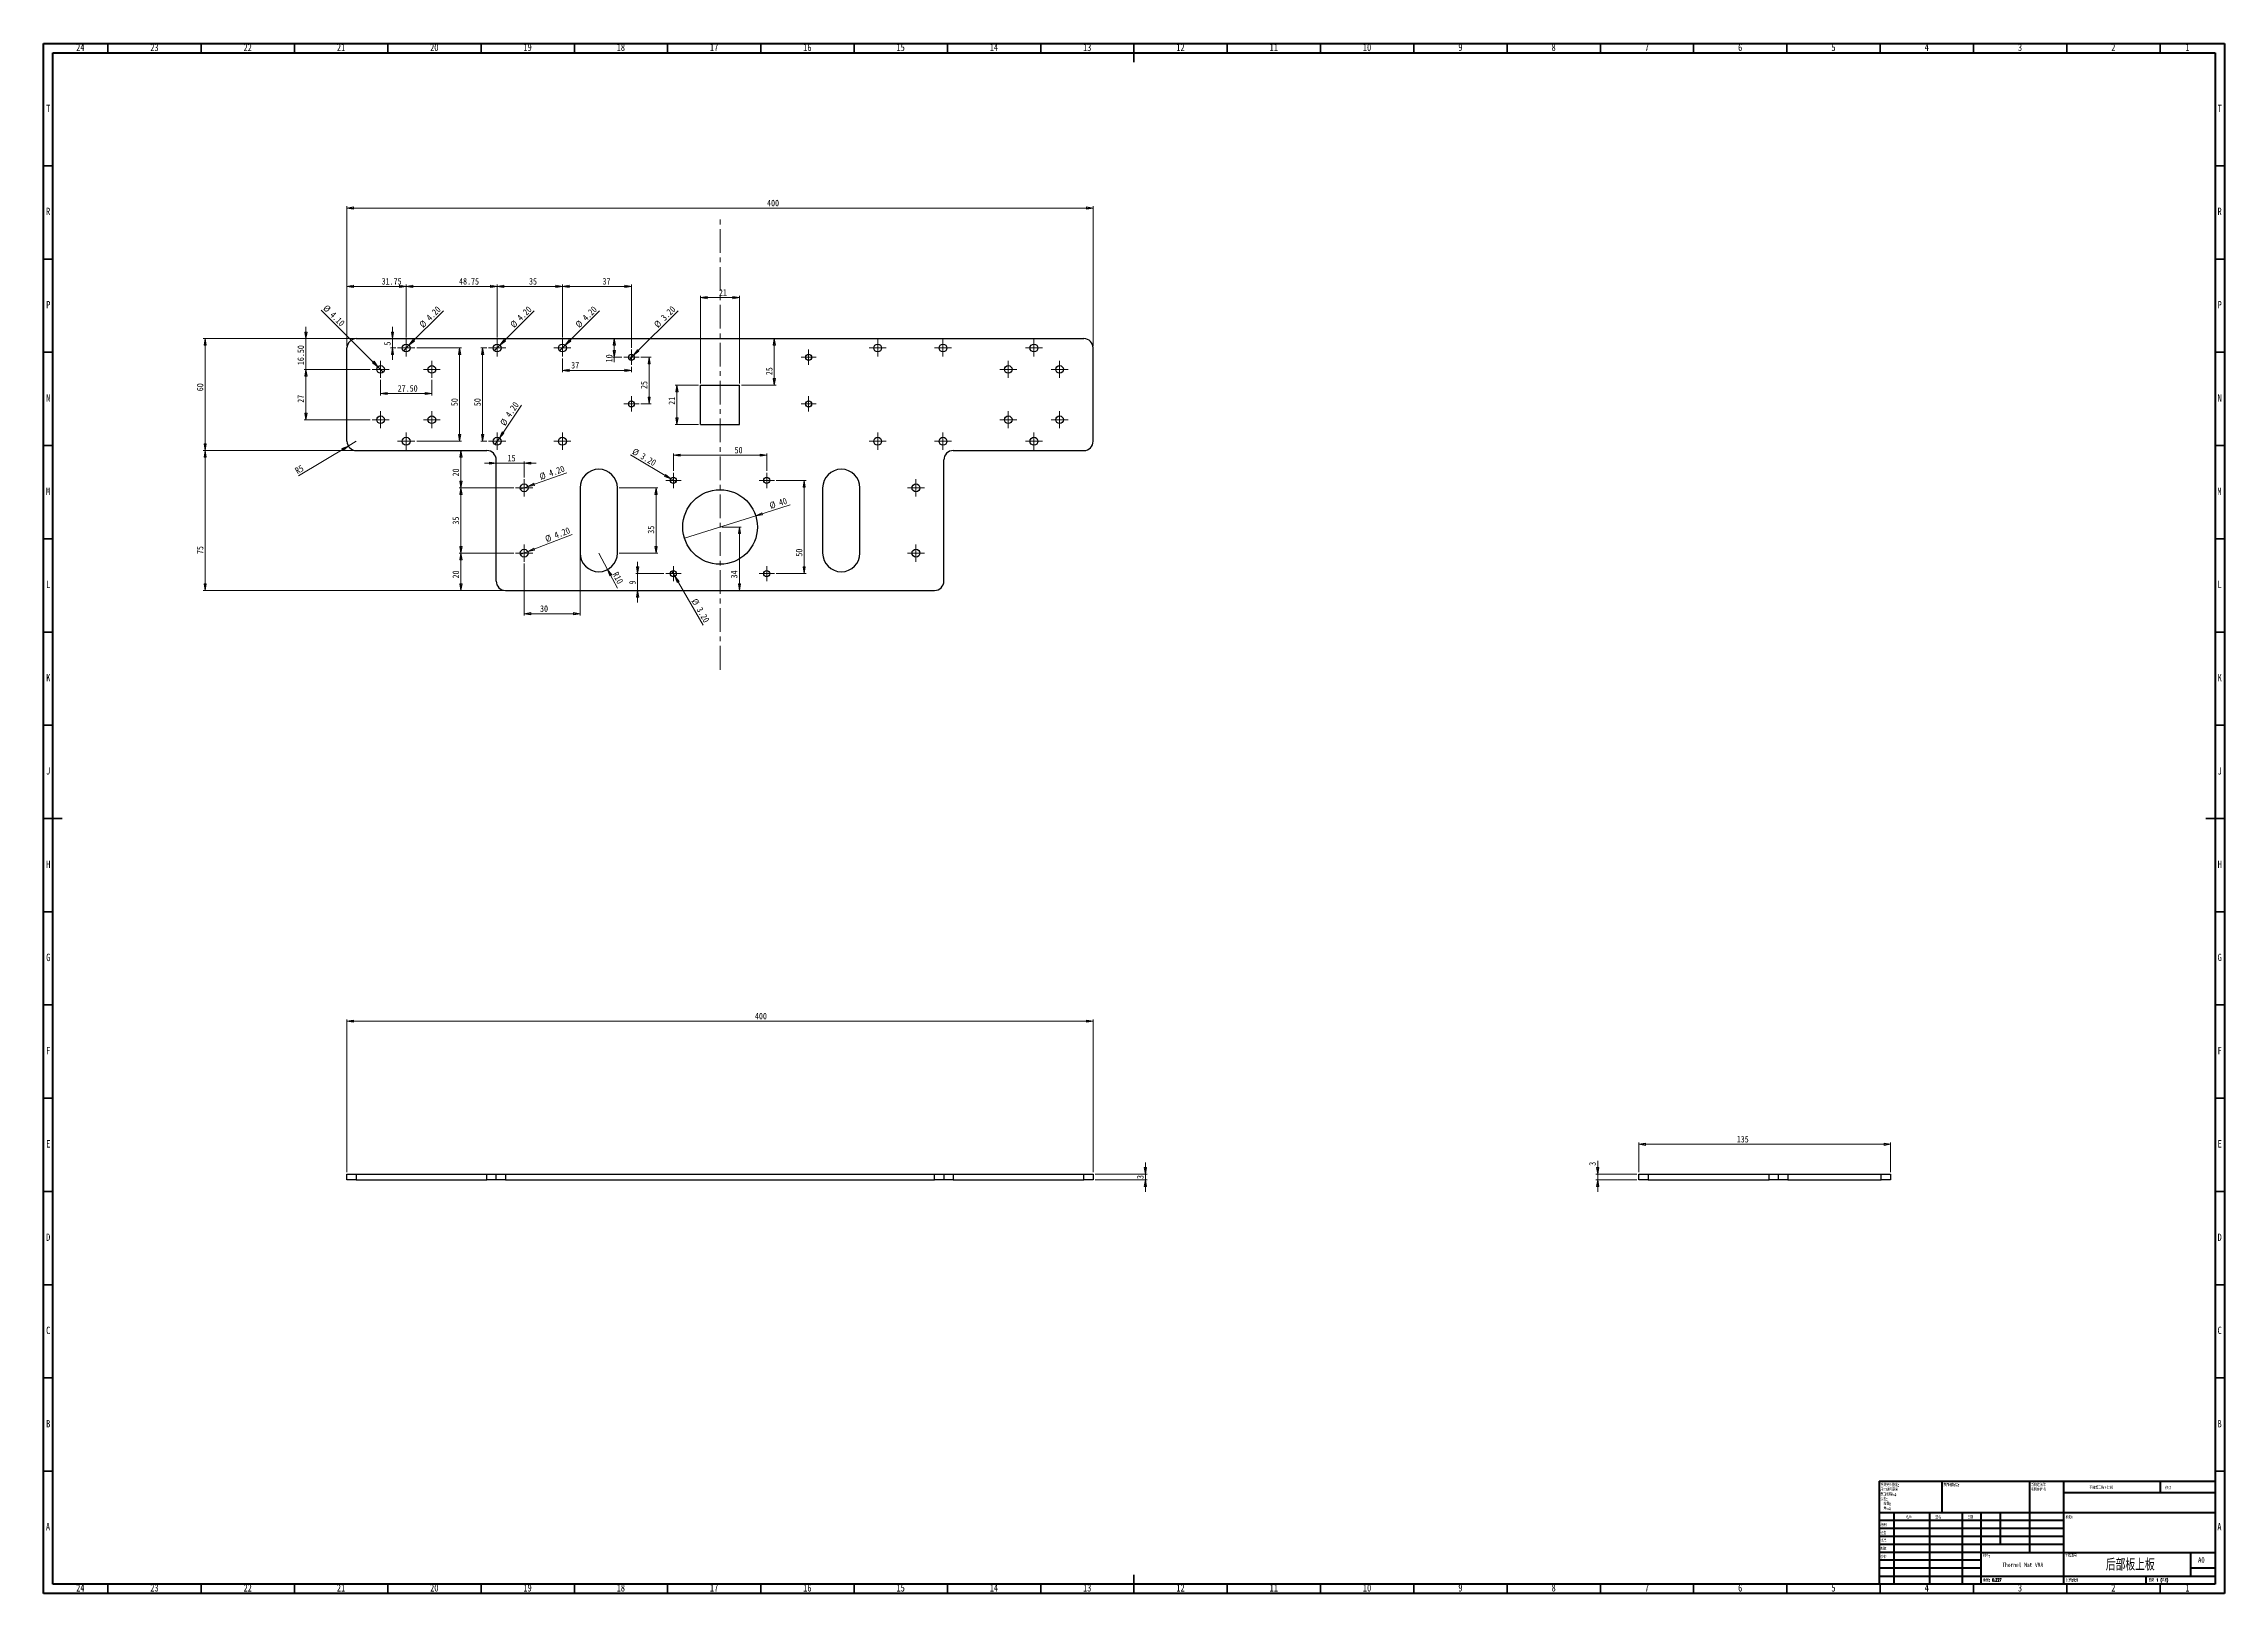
# Model space of a CAD drawing. Header units: millimetres. Extents: x 15 to 1184, y 5 to 836.
import ezdxf

# ---------------------------------------------------------------- set-up
doc = ezdxf.new("R2010")
doc.units = ezdxf.units.MM
doc.linetypes.add('CENTERX2', pattern=[20.32, 12.7, -2.54, 2.54, -2.54])
doc.styles.add('SLDTEXTSTYLE0', font='TXT', dxfattribs={"width": 0.75})
doc.styles.add('SLDTEXTSTYLE1', font='TXT', dxfattribs={"width": 0.75, "bigfont": 'bigfont'})
doc.styles.add('SLDTEXTSTYLE2', font='TXT', dxfattribs={"width": 0.694444, "bigfont": 'bigfont'})
doc.dimstyles.new('SLDDIMSTYLE0', dxfattribs={"dimtxt": 3.5, "dimasz": 3.556, "dimexe": 0, "dimexo": 0.0625, "dimgap": 0.875, "dimtad": 1, "dimrnd": 1e-09, "dimzin": 12, "dimdsep": 46, "dimtxsty": 'SLDTEXTSTYLE0', "dimblk1": 'CLOSED', "dimblk2": 'CLOSED', "dimsah": 1, "dimcen": 0.09, "dimadec": 0, "dimazin": 3, "dimtfac": 1, "dimtofl": 0, "dimtmove": 0, "dimatfit": 3, "dimldrblk": 'CLOSED', "dimfxl": 1, "dimfrac": 2, "dimtolj": 1, "dimtzin": 12, "dimarcsym": 0})
doc.dimstyles.new('SLDDIMSTYLE1', dxfattribs={"dimtxt": 3.5, "dimasz": 3.556, "dimexe": 0, "dimexo": 0.0625, "dimgap": 0.875, "dimtad": 1, "dimrnd": 1e-09, "dimzin": 12, "dimdsep": 46, "dimtxsty": 'SLDTEXTSTYLE0', "dimblk1": 'CLOSED', "dimblk2": 'CLOSED', "dimsah": 1, "dimcen": 0.09, "dimadec": 0, "dimazin": 3, "dimtfac": 1, "dimtmove": 0, "dimatfit": 0, "dimldrblk": 'CLOSED', "dimfxl": 1, "dimfrac": 2, "dimtolj": 1, "dimtzin": 12, "dimarcsym": 0})
doc.dimstyles.new('SLDDIMSTYLE2', dxfattribs={"dimtxt": 3.5, "dimasz": 3.556, "dimexe": 0, "dimexo": 0.0625, "dimgap": 0.875, "dimtad": 1, "dimrnd": 1e-09, "dimzin": 4, "dimdsep": 46, "dimtxsty": 'SLDTEXTSTYLE0', "dimblk1": 'NONE', "dimblk2": 'CLOSED', "dimsah": 1, "dimcen": 0, "dimadec": 0, "dimazin": 1, "dimtfac": 1, "dimtmove": 0, "dimatfit": 3, "dimldrblk": 'NONE', "dimfxl": 1, "dimfrac": 2, "dimtolj": 1, "dimtzin": 12, "dimarcsym": 0})
doc.dimstyles.new('SLDDIMSTYLE3', dxfattribs={"dimtxt": 3.5, "dimasz": 3.556, "dimexe": 0, "dimexo": 0.0625, "dimgap": 0.875, "dimtad": 1, "dimrnd": 1e-09, "dimzin": 4, "dimdsep": 46, "dimtxsty": 'SLDTEXTSTYLE0', "dimblk1": 'CLOSED', "dimblk2": 'CLOSED', "dimsah": 1, "dimcen": 0.09, "dimadec": 0, "dimazin": 1, "dimtfac": 1, "dimtmove": 0, "dimatfit": 0, "dimldrblk": 'CLOSED', "dimfxl": 1, "dimfrac": 2, "dimtolj": 1, "dimtzin": 12, "dimarcsym": 0})
doc.dimstyles.new('SLDDIMSTYLE4', dxfattribs={"dimtxt": 3.5, "dimasz": 3.556, "dimexe": 0, "dimexo": 0.0625, "dimgap": 0.875, "dimtad": 1, "dimrnd": 1e-09, "dimzin": 4, "dimdsep": 46, "dimtxsty": 'SLDTEXTSTYLE0', "dimblk1": 'CLOSED', "dimblk2": 'CLOSED', "dimsah": 1, "dimcen": 0.09, "dimadec": 0, "dimazin": 1, "dimtfac": 1, "dimtofl": 0, "dimtmove": 0, "dimatfit": 3, "dimldrblk": 'CLOSED', "dimfxl": 1, "dimfrac": 2, "dimtolj": 1, "dimtzin": 12, "dimarcsym": 0})
doc.dimstyles.new('SLDDIMSTYLE5', dxfattribs={"dimtxt": 3.5, "dimasz": 3.556, "dimexe": 0, "dimexo": 0.0625, "dimgap": 0.875, "dimtad": 1, "dimrnd": 1e-09, "dimzin": 12, "dimdsep": 46, "dimtxsty": 'SLDTEXTSTYLE0', "dimblk1": 'CLOSED', "dimblk2": 'CLOSED', "dimsah": 1, "dimcen": 0, "dimadec": 0, "dimazin": 3, "dimtfac": 1, "dimtofl": 0, "dimtmove": 0, "dimatfit": 3, "dimldrblk": 'CLOSED', "dimfxl": 1, "dimfrac": 2, "dimtolj": 1, "dimtzin": 12, "dimarcsym": 0})
doc.dimstyles.new('SLDDIMSTYLE6', dxfattribs={"dimtxt": 3.5, "dimasz": 3.556, "dimexe": 0, "dimexo": 0.0625, "dimgap": 0.875, "dimtad": 1, "dimrnd": 1e-09, "dimzin": 12, "dimdsep": 46, "dimtxsty": 'SLDTEXTSTYLE0', "dimblk1": 'NONE', "dimblk2": 'CLOSED', "dimsah": 1, "dimcen": 0, "dimadec": 0, "dimazin": 3, "dimtfac": 1, "dimtmove": 0, "dimatfit": 3, "dimldrblk": 'NONE', "dimfxl": 1, "dimfrac": 2, "dimtolj": 1, "dimtzin": 12, "dimarcsym": 0})

msp = doc.modelspace()

# ---------------------------------------------------------------- texts
at = {"color": 7, "linetype": 'Continuous', "lineweight": 0}
for s, insert, char_height, attachment_point, style in [('24', (34.67, 835.968), 3.9688, 2, 'SLDTEXTSTYLE0'), ('23', (74.42, 835.968), 3.9688, 2, 'SLDTEXTSTYLE0'), ('22', (124.42, 835.968), 3.9688, 2, 'SLDTEXTSTYLE0'), ('21', (174.42, 835.968), 3.9688, 2, 'SLDTEXTSTYLE0'), ('20', (224.42, 835.968), 3.9688, 2, 'SLDTEXTSTYLE0'), ('19', (274.42, 835.968), 3.9688, 2, 'SLDTEXTSTYLE0'), ('18', (324.42, 835.968), 3.9688, 2, 'SLDTEXTSTYLE0'), ('17', (374.42, 835.968), 3.9688, 2, 'SLDTEXTSTYLE0'), ('16', (424.42, 835.968), 3.9688, 2, 'SLDTEXTSTYLE0'), ('15', (474.42, 835.968), 3.9688, 2, 'SLDTEXTSTYLE0'), ('14', (524.42, 835.968), 3.9688, 2, 'SLDTEXTSTYLE0'), ('13', (574.42, 835.968), 3.9688, 2, 'SLDTEXTSTYLE0'), ('12', (624.42, 835.968), 3.9688, 2, 'SLDTEXTSTYLE0'), ('11', (674.42, 835.968), 3.9688, 2, 'SLDTEXTSTYLE0'), ('10', (724.42, 835.968), 3.9688, 2, 'SLDTEXTSTYLE0'), ('9', (774.46, 835.968), 3.969, 2, 'SLDTEXTSTYLE0'), ('8', (824.46, 835.968), 3.969, 2, 'SLDTEXTSTYLE0'), ('7', (874.46, 835.968), 3.969, 2, 'SLDTEXTSTYLE0'), ('6', (924.46, 835.968), 3.969, 2, 'SLDTEXTSTYLE0'), ('5', (974.46, 835.968), 3.969, 2, 'SLDTEXTSTYLE0'), ('4', (1024.46, 835.968), 3.969, 2, 'SLDTEXTSTYLE0'), ('3', (1074.46, 835.968), 3.969, 2, 'SLDTEXTSTYLE0'), ('2', (1124.46, 835.968), 3.969, 2, 'SLDTEXTSTYLE0'), ('1', (1164.21, 835.968), 3.969, 2, 'SLDTEXTSTYLE0'), ('T', (17.488, 803.218), 3.969, 2, 'SLDTEXTSTYLE0'), ('T', (1181.488, 803.218), 3.969, 2, 'SLDTEXTSTYLE0'), ('R', (17.444, 748.024), 3.969, 2, 'SLDTEXTSTYLE0'), ('R', (1181.444, 748.024), 3.969, 2, 'SLDTEXTSTYLE0'), ('P', (17.485, 697.968), 3.969, 2, 'SLDTEXTSTYLE0'), ('P', (1181.485, 697.968), 3.969, 2, 'SLDTEXTSTYLE0'), ('N', (17.464, 648.024), 3.969, 2, 'SLDTEXTSTYLE0'), ('N', (1181.464, 648.024), 3.969, 2, 'SLDTEXTSTYLE0'), ('M', (17.362, 597.968), 3.969, 2, 'SLDTEXTSTYLE0'), ('M', (1181.362, 597.968), 3.969, 2, 'SLDTEXTSTYLE0'), ('L', (17.455, 548.024), 3.969, 2, 'SLDTEXTSTYLE0'), ('L', (1181.455, 548.024), 3.969, 2, 'SLDTEXTSTYLE0'), ('K', (17.489, 497.968), 3.969, 2, 'SLDTEXTSTYLE0'), ('K', (1181.489, 497.968), 3.969, 2, 'SLDTEXTSTYLE0'), ('J', (17.465, 448.024), 3.969, 2, 'SLDTEXTSTYLE0'), ('J', (1181.465, 448.024), 3.969, 2, 'SLDTEXTSTYLE0'), ('H', (17.49, 397.968), 3.969, 2, 'SLDTEXTSTYLE0'), ('H', (1181.49, 397.968), 3.969, 2, 'SLDTEXTSTYLE0'), ('G', (17.487, 348.024), 3.969, 2, 'SLDTEXTSTYLE0'), ('G', (1181.487, 348.024), 3.969, 2, 'SLDTEXTSTYLE0'), ('F', (17.458, 297.968), 3.969, 2, 'SLDTEXTSTYLE0'), ('F', (1181.458, 297.968), 3.969, 2, 'SLDTEXTSTYLE0'), ('E', (17.508, 248.024), 3.969, 2, 'SLDTEXTSTYLE0'), ('E', (1181.508, 248.024), 3.969, 2, 'SLDTEXTSTYLE0'), ('D', (17.453, 197.968), 3.969, 2, 'SLDTEXTSTYLE0'), ('D', (1181.453, 197.968), 3.969, 2, 'SLDTEXTSTYLE0'), ('C', (17.459, 148.024), 3.969, 2, 'SLDTEXTSTYLE0'), ('C', (1181.459, 148.024), 3.969, 2, 'SLDTEXTSTYLE0'), ('B', (17.471, 97.968), 3.969, 2, 'SLDTEXTSTYLE0'), ('B', (1181.471, 97.968), 3.969, 2, 'SLDTEXTSTYLE0'), ('\\M+1955C\\M+196CA\\M+19165糙\\M+19378:', (1033.371, 63.919), 1.5, 1, 'SLDTEXTSTYLE1'), ('\\M+19573调\\M+190AE\\M+18D48\\M+192F6图\\M+194E4\\M+197E1', (1111.615, 62.533), 1.5, 1, 'SLDTEXTSTYLE1'), ('\\M+18F43订', (1152.328, 62.335), 1.5, 1, 'SLDTEXTSTYLE1'), ('A', (17.34, 42.718), 3.969, 2, 'SLDTEXTSTYLE0'), ('检查', (999.624, 38.154), 1.5, 1, 'SLDTEXTSTYLE1'), ('绘\\M+190A7', (999.685, 42.43), 1.5, 1, 'SLDTEXTSTYLE1'), ('\\M+196BC\\M+18FCC', (1013.322, 46.501), 1.5, 1, 'SLDTEXTSTYLE1'), ('签\\M+196BC', (1029.034, 46.562), 1.5, 1, 'SLDTEXTSTYLE1'), ('\\M+193FA\\M+18AFA', (1046.215, 46.576), 1.5, 1, 'SLDTEXTSTYLE1'), ('标题:', (1098.956, 46.576), 1.5, 1, 'SLDTEXTSTYLE1'), ('A', (1181.34, 42.718), 3.969, 2, 'SLDTEXTSTYLE0'), ('\\M+194E1\\M+18F79', (999.622, 34.177), 1.5, 1, 'SLDTEXTSTYLE1'), ('验检', (999.677, 25.35), 1.5, 1, 'SLDTEXTSTYLE1'), ('\\M+190A7\\M+191A2', (999.682, 29.734), 1.5, 1, 'SLDTEXTSTYLE1'), ('\\M+18DDE\\M+197BF:', (1054.646, 25.986), 1.5, 1, 'SLDTEXTSTYLE1'), ('\\M+18D48\\M+192F6图\\M+18D86', (1098.629, 25.986), 1.5, 1, 'SLDTEXTSTYLE1'), ('\\M+18D40\\M+19594\\M+194C2\\M+18FE3\\M+194C2', (1133.552, 23.607), 6.35, 2, 'SLDTEXTSTYLE1'), ('A0', (1169.871, 24.406), 2.9104, 1, 'SLDTEXTSTYLE0'), ('\\M+18F64\\M+197CA: 0.227', (1054.618, 12.949), 1.4986, 1, 'SLDTEXTSTYLE1'), ('Thornel Mat VMA', (1075.917, 21.486), 2.38125, 2, 'SLDTEXTSTYLE0'), ('\\M+194E4\\M+197E1:1:1', (1099.074, 12.9), 1.5, 1, 'SLDTEXTSTYLE1'), ('图纸 1 (\\M+18BA41)', (1143.478, 12.9), 1.5, 1, 'SLDTEXTSTYLE2'), ('24', (34.67, 9.968), 3.9688, 2, 'SLDTEXTSTYLE0'), ('23', (74.42, 9.968), 3.9688, 2, 'SLDTEXTSTYLE0'), ('22', (124.42, 9.968), 3.9688, 2, 'SLDTEXTSTYLE0'), ('21', (174.42, 9.968), 3.9688, 2, 'SLDTEXTSTYLE0'), ('20', (224.42, 9.968), 3.9688, 2, 'SLDTEXTSTYLE0'), ('19', (274.42, 9.968), 3.9688, 2, 'SLDTEXTSTYLE0'), ('18', (324.42, 9.968), 3.9688, 2, 'SLDTEXTSTYLE0'), ('17', (374.42, 9.968), 3.9688, 2, 'SLDTEXTSTYLE0'), ('16', (424.42, 9.968), 3.9688, 2, 'SLDTEXTSTYLE0'), ('15', (474.42, 9.968), 3.9688, 2, 'SLDTEXTSTYLE0'), ('14', (524.42, 9.968), 3.9688, 2, 'SLDTEXTSTYLE0'), ('13', (574.42, 9.968), 3.9688, 2, 'SLDTEXTSTYLE0'), ('12', (624.42, 9.968), 3.9688, 2, 'SLDTEXTSTYLE0'), ('11', (674.42, 9.968), 3.9688, 2, 'SLDTEXTSTYLE0'), ('10', (724.42, 9.968), 3.9688, 2, 'SLDTEXTSTYLE0'), ('9', (774.46, 9.968), 3.969, 2, 'SLDTEXTSTYLE0'), ('8', (824.46, 9.968), 3.969, 2, 'SLDTEXTSTYLE0'), ('7', (874.46, 9.968), 3.969, 2, 'SLDTEXTSTYLE0'), ('6', (924.46, 9.968), 3.969, 2, 'SLDTEXTSTYLE0'), ('5', (974.46, 9.968), 3.969, 2, 'SLDTEXTSTYLE0'), ('4', (1024.46, 9.968), 3.969, 2, 'SLDTEXTSTYLE0'), ('3', (1074.46, 9.968), 3.969, 2, 'SLDTEXTSTYLE0'), ('2', (1124.46, 9.968), 3.969, 2, 'SLDTEXTSTYLE0'), ('1', (1164.21, 9.968), 3.969, 2, 'SLDTEXTSTYLE0')]:
    msp.add_mtext(s, dxfattribs=dict(at, insert=insert, char_height=char_height, attachment_point=attachment_point, style=style))

# ---------------------------------------------------------------- blocks, each defined once
blk = doc.blocks.new('SW_NOTE_0')
at = {"color": 0, "linetype": 'Continuous', "lineweight": 0, "char_height": 1.5, "attachment_point": 1, "style": 'SLDTEXTSTYLE1'}
for s, insert in [('\\M+18F9C\\M+194F1另\\M+18A4F\\M+18E77\\M+192E8:', (0, 1.9)), ('\\M+18EDA\\M+190A1\\M+18E67\\M+19770\\M+19F7C\\M+195C4', (0, -0.6)), ('\\M+1955C\\M+196CA\\M+19165糙\\M+19378:', (0, -3.1)), ('\\M+18CF6\\M+18DB7:', (0, -5.6)), ('线\\M+190AB:', (1.7, -8.1)), ('\\M+18A70\\M+19378:', (1.7, -10.6))]:
    blk.add_mtext(s, dxfattribs=dict(at, insert=insert))
blk = doc.blocks.new('SW_NOTE_1')
at = {"color": 0, "linetype": 'Continuous', "lineweight": 0, "char_height": 1.5, "attachment_point": 1, "style": 'SLDTEXTSTYLE1'}
for s, insert in [('\\M+18FAB锐边\\M+190B4\\M+18F9C', (0, 1.9)), ('\\M+196D1\\M+18E68\\M+19BF3\\M+190DC\\M+19266', (0, -0.6))]:
    blk.add_mtext(s, dxfattribs=dict(at, insert=insert))
blk = doc.blocks.new('_Closed')
at = {"color": 0, "linetype": 'ByBlock', "lineweight": -2}
for p, q in [((-1, 0.166667), (0, 0)), ((-1, 0.166667), (-1, -0.166667)), ((0, 0), (-1, -0.166667)), ((0, 0), (-1, 0))]:
    blk.add_line(p, q, dxfattribs=at)
blk = doc.blocks.new('_D')
at = {"color": 7, "linetype": 'Continuous', "lineweight": 18}
for p, q in [((177.6, 230.8), (177.6, 312.8)), ((177.6, 311.8), (577.6, 311.8)), ((577.6, 230.8), (577.6, 312.8))]:
    blk.add_line(p, q, dxfattribs=at)
at = {"color": 7, "linetype": 'Continuous', "lineweight": 18, "xscale": 3.556, "yscale": 3.556, "rotation": 180}
blk.add_blockref('_Closed', (177.6, 311.8, -21.4), dxfattribs=at)
at = {"color": 7, "linetype": 'Continuous', "lineweight": 18, "xscale": 3.556, "yscale": 3.556}
blk.add_blockref('_Closed', (577.6, 311.8, -21.4), dxfattribs=at)
at = {"color": 7, "linetype": 'Continuous', "lineweight": 18, "insert": (396.3, 316.3), "char_height": 3.5, "attachment_point": 1, "style": 'SLDTEXTSTYLE0'}
blk.add_mtext('400', dxfattribs=at)
blk = doc.blocks.new('_D_1')
at = {"color": 7, "linetype": 'Continuous', "lineweight": 18}
for p, q in [((605.6, 229.8), (605.6, 236.1)), ((578.6, 229.8), (606.6, 229.8)), ((578.6, 226.8), (606.6, 226.8)), ((605.6, 229.8), (605.6, 226.8)), ((605.6, 226.8), (605.6, 220.4))]:
    blk.add_line(p, q, dxfattribs=at)
at = {"color": 7, "linetype": 'Continuous', "lineweight": 18, "xscale": 3.556, "yscale": 3.556}
for p, rotation in [((605.6, 229.8, -21.4), 270), ((605.6, 226.8, -21.4), 90)]:
    blk.add_blockref('_Closed', p, dxfattribs=dict(at, rotation=rotation))
at = {"color": 7, "linetype": 'Continuous', "lineweight": 18, "insert": (601.1, 227.2), "char_height": 3.5, "attachment_point": 1, "rotation": 90, "style": 'SLDTEXTSTYLE0'}
blk.add_mtext('3', dxfattribs=at)
blk = doc.blocks.new('_D_2')
at = {"color": 7, "linetype": 'Continuous', "lineweight": 18}
for p, q in [((181.6, 677.8), (100.6, 677.8)), ((101.6, 677.8), (101.6, 617.8)), ((181.6, 617.8), (100.6, 617.8))]:
    blk.add_line(p, q, dxfattribs=at)
at = {"color": 7, "linetype": 'Continuous', "lineweight": 18, "xscale": 3.556, "yscale": 3.556}
for p, rotation in [((101.6, 677.8, -1.5), 90), ((101.6, 617.8, -1.5), 270)]:
    blk.add_blockref('_Closed', p, dxfattribs=dict(at, rotation=rotation))
at = {"color": 7, "linetype": 'Continuous', "lineweight": 18, "insert": (97.1, 649.6), "char_height": 3.5, "attachment_point": 1, "rotation": 90, "style": 'SLDTEXTSTYLE0'}
blk.add_mtext('60', dxfattribs=at)
blk = doc.blocks.new('_D_3')
at = {"color": 7, "linetype": 'Continuous', "lineweight": 18}
for p, q in [((177.6, 673.8), (177.6, 748.8)), ((577.6, 673.8), (577.6, 748.8)), ((177.6, 747.8), (577.6, 747.8))]:
    blk.add_line(p, q, dxfattribs=at)
at = {"color": 7, "linetype": 'Continuous', "lineweight": 18, "xscale": 3.556, "yscale": 3.556, "rotation": 180}
blk.add_blockref('_Closed', (177.6, 747.8, -1.5), dxfattribs=at)
at = {"color": 7, "linetype": 'Continuous', "lineweight": 18, "xscale": 3.556, "yscale": 3.556}
blk.add_blockref('_Closed', (577.6, 747.8, -1.5), dxfattribs=at)
at = {"color": 7, "linetype": 'Continuous', "lineweight": 18, "insert": (402.8, 752.3), "char_height": 3.5, "attachment_point": 1, "style": 'SLDTEXTSTYLE0'}
blk.add_mtext('400', dxfattribs=at)
blk = doc.blocks.new('_D_4')
at = {"color": 7, "linetype": 'Continuous', "lineweight": 18}
for p, q in [((367.1, 653.8), (367.1, 700.8)), ((367.1, 699.8), (388.1, 699.8)), ((388.1, 653.8), (388.1, 700.8))]:
    blk.add_line(p, q, dxfattribs=at)
at = {"color": 7, "linetype": 'Continuous', "lineweight": 18, "xscale": 3.556, "yscale": 3.556, "rotation": 180}
blk.add_blockref('_Closed', (367.1, 699.8, -1.5), dxfattribs=at)
at = {"color": 7, "linetype": 'Continuous', "lineweight": 18, "xscale": 3.556, "yscale": 3.556}
blk.add_blockref('_Closed', (388.1, 699.8, -1.5), dxfattribs=at)
at = {"color": 7, "linetype": 'Continuous', "lineweight": 18, "insert": (377, 704.3), "char_height": 3.5, "attachment_point": 1, "style": 'SLDTEXTSTYLE0'}
blk.add_mtext('21', dxfattribs=at)
blk = doc.blocks.new('_D_5')
at = {"color": 7, "linetype": 'Continuous', "lineweight": 18}
for p, q in [((366.1, 652.8), (353.5, 652.8)), ((354.5, 631.8), (354.5, 652.8)), ((366.1, 631.8), (353.5, 631.8))]:
    blk.add_line(p, q, dxfattribs=at)
at = {"color": 7, "linetype": 'Continuous', "lineweight": 18, "xscale": 3.556, "yscale": 3.556}
for p, rotation in [((354.5, 652.8, -1.5), 90), ((354.5, 631.8, -1.5), 270)]:
    blk.add_blockref('_Closed', p, dxfattribs=dict(at, rotation=rotation))
at = {"color": 7, "linetype": 'Continuous', "lineweight": 18, "insert": (350, 642.3), "char_height": 3.5, "attachment_point": 1, "rotation": 90, "style": 'SLDTEXTSTYLE0'}
blk.add_mtext('21', dxfattribs=at)
blk = doc.blocks.new('_D_6')
at = {"color": 7, "linetype": 'Continuous', "lineweight": 18}
for p, q in [((406.7, 652.8), (406.7, 677.8)), ((389.1, 652.8), (407.7, 652.8))]:
    blk.add_line(p, q, dxfattribs=at)
at = {"color": 7, "linetype": 'Continuous', "lineweight": 18, "xscale": 3.556, "yscale": 3.556}
for p, rotation in [((406.7, 677.8, -1.5), 90), ((406.7, 652.8, -1.5), 270)]:
    blk.add_blockref('_Closed', p, dxfattribs=dict(at, rotation=rotation))
at = {"color": 7, "linetype": 'Continuous', "lineweight": 18, "insert": (402.2, 658.2), "char_height": 3.5, "attachment_point": 1, "rotation": 90, "style": 'SLDTEXTSTYLE0'}
blk.add_mtext('25', dxfattribs=at)
blk = doc.blocks.new('_D_7')
at = {"color": 7, "linetype": 'Continuous', "lineweight": 18}
for p, q in [((202, 677.8), (202, 684.1)), ((203.8, 672.8), (201, 672.8)), ((202, 672.8), (202, 677.8)), ((202, 672.8), (202, 666.4))]:
    blk.add_line(p, q, dxfattribs=at)
at = {"color": 7, "linetype": 'Continuous', "lineweight": 18, "xscale": 3.556, "yscale": 3.556}
for p, rotation in [((202, 677.8, -1.5), 270), ((202, 672.8, -1.5), 90)]:
    blk.add_blockref('_Closed', p, dxfattribs=dict(at, rotation=rotation))
at = {"color": 7, "linetype": 'Continuous', "lineweight": 18, "insert": (197.5, 674.1), "char_height": 3.5, "attachment_point": 1, "rotation": 90, "style": 'SLDTEXTSTYLE0'}
blk.add_mtext('5', dxfattribs=at)
blk = doc.blocks.new('_D_8')
at = {"color": 7, "linetype": 'Continuous', "lineweight": 18}
for q in [(229.3, 692.7), (207.9, 671.3)]:
    blk.add_line((210.8, 674.3), q, dxfattribs=at)
at = {"color": 7, "linetype": 'Continuous', "lineweight": 18, "xscale": 3.556, "yscale": 3.556, "rotation": 225}
blk.add_blockref('_Closed', (210.8, 674.3, -1.5), dxfattribs=at)
at = {"color": 7, "linetype": 'Continuous', "lineweight": 18, "char_height": 3.5, "attachment_point": 1, "rotation": 45, "style": 'SLDTEXTSTYLE0'}
for s, insert in [('4.20', (219.7, 689.5)), ('%%c', (216, 685.8))]:
    blk.add_mtext(s, dxfattribs=dict(at, insert=insert))
blk = doc.blocks.new('_None')
blk = doc.blocks.new('_D_9')
at = {"color": 7, "linetype": 'Continuous', "lineweight": 18}
for q in [(278, 692.7), (256.6, 671.3)]:
    blk.add_line((259.6, 674.3), q, dxfattribs=at)
at = {"color": 7, "linetype": 'Continuous', "lineweight": 18, "xscale": 3.556, "yscale": 3.556, "rotation": 225}
blk.add_blockref('_Closed', (259.6, 674.3, -1.5), dxfattribs=at)
at = {"color": 7, "linetype": 'Continuous', "lineweight": 18, "char_height": 3.5, "attachment_point": 1, "rotation": 45, "style": 'SLDTEXTSTYLE0'}
for s, insert in [('4.20', (268.4, 689.5)), ('%%c', (264.7, 685.8))]:
    blk.add_mtext(s, dxfattribs=dict(at, insert=insert))
blk = doc.blocks.new('_D_10')
at = {"color": 7, "linetype": 'Continuous', "lineweight": 18}
for q in [(313, 692.7), (291.6, 671.3)]:
    blk.add_line((294.6, 674.3), q, dxfattribs=at)
at = {"color": 7, "linetype": 'Continuous', "lineweight": 18, "xscale": 3.556, "yscale": 3.556, "rotation": 225}
blk.add_blockref('_Closed', (294.6, 674.3, -1.5), dxfattribs=at)
at = {"color": 7, "linetype": 'Continuous', "lineweight": 18, "char_height": 3.5, "attachment_point": 1, "rotation": 45, "style": 'SLDTEXTSTYLE0'}
for s, insert in [('4.20', (303.4, 689.5)), ('%%c', (299.7, 685.8))]:
    blk.add_mtext(s, dxfattribs=dict(at, insert=insert))
blk = doc.blocks.new('_D_11')
at = {"color": 7, "linetype": 'Continuous', "lineweight": 18}
for q in [(355.1, 692.8), (329, 666.7)]:
    blk.add_line((331.2, 668.9), q, dxfattribs=at)
at = {"color": 7, "linetype": 'Continuous', "lineweight": 18, "xscale": 3.556, "yscale": 3.556, "rotation": 225}
blk.add_blockref('_Closed', (331.2, 668.9, -1.5), dxfattribs=at)
at = {"color": 7, "linetype": 'Continuous', "lineweight": 18, "char_height": 3.5, "attachment_point": 1, "rotation": 45, "style": 'SLDTEXTSTYLE0'}
for s, insert in [('3.20', (345.5, 689.6)), ('%%c', (341.8, 685.8))]:
    blk.add_mtext(s, dxfattribs=dict(at, insert=insert))
blk = doc.blocks.new('_D_12')
at = {"color": 7, "linetype": 'Continuous', "lineweight": 18}
for p, q in [((325, 667.8), (319.9, 667.8)), ((320.9, 667.8), (320.9, 677.8)), ((320.9, 667.8), (320.9, 665.1))]:
    blk.add_line(p, q, dxfattribs=at)
at = {"color": 7, "linetype": 'Continuous', "lineweight": 18, "xscale": 3.556, "yscale": 3.556}
for p, rotation in [((320.9, 677.8, -1.5), 90), ((320.9, 667.8, -1.5), 270)]:
    blk.add_blockref('_Closed', p, dxfattribs=dict(at, rotation=rotation))
at = {"color": 7, "linetype": 'Continuous', "lineweight": 18, "insert": (316.4, 665.1), "char_height": 3.5, "attachment_point": 1, "rotation": 90, "style": 'SLDTEXTSTYLE0'}
blk.add_mtext('10', dxfattribs=at)
blk = doc.blocks.new('_D_13')
at = {"color": 7, "linetype": 'Continuous', "lineweight": 18}
for p, q in [((335.2, 667.8), (340.6, 667.8)), ((339.6, 667.8), (339.6, 642.8)), ((335.2, 642.8), (340.6, 642.8))]:
    blk.add_line(p, q, dxfattribs=at)
at = {"color": 7, "linetype": 'Continuous', "lineweight": 18, "xscale": 3.556, "yscale": 3.556}
for p, rotation in [((339.6, 667.8, -1.5), 90), ((339.6, 642.8, -1.5), 270)]:
    blk.add_blockref('_Closed', p, dxfattribs=dict(at, rotation=rotation))
at = {"color": 7, "linetype": 'Continuous', "lineweight": 18, "insert": (335.1, 650.8), "char_height": 3.5, "attachment_point": 1, "rotation": 90, "style": 'SLDTEXTSTYLE0'}
blk.add_mtext('25', dxfattribs=at)
blk = doc.blocks.new('_D_14')
at = {"color": 7, "linetype": 'Continuous', "lineweight": 18}
for p, q in [((293.1, 667.2), (293.1, 659.8)), ((330.1, 660.8), (293.1, 660.8)), ((330.1, 662.7), (330.1, 659.8))]:
    blk.add_line(p, q, dxfattribs=at)
at = {"color": 7, "linetype": 'Continuous', "lineweight": 18, "xscale": 3.556, "yscale": 3.556, "rotation": 180}
blk.add_blockref('_Closed', (293.1, 660.8, -1.5), dxfattribs=at)
at = {"color": 7, "linetype": 'Continuous', "lineweight": 18, "xscale": 3.556, "yscale": 3.556}
blk.add_blockref('_Closed', (330.1, 660.8, -1.5), dxfattribs=at)
at = {"color": 7, "linetype": 'Continuous', "lineweight": 18, "insert": (297.8, 665.3), "char_height": 3.5, "attachment_point": 1, "style": 'SLDTEXTSTYLE0'}
blk.add_mtext('37', dxfattribs=at)
blk = doc.blocks.new('_D_15')
at = {"color": 7, "linetype": 'Continuous', "lineweight": 18}
for q in [(163.8, 693.1), (197.1, 659.8)]:
    blk.add_line((194.2, 662.7), q, dxfattribs=at)
at = {"color": 7, "linetype": 'Continuous', "lineweight": 18, "xscale": 3.556, "yscale": 3.556, "rotation": 315}
blk.add_blockref('_Closed', (194.2, 662.7, -1.5), dxfattribs=at)
at = {"color": 7, "linetype": 'Continuous', "lineweight": 18, "char_height": 3.5, "attachment_point": 1, "rotation": 315, "style": 'SLDTEXTSTYLE0'}
for s, insert in [('%%c', (167, 696.3)), ('4.10', (170.7, 692.6))]:
    blk.add_mtext(s, dxfattribs=dict(at, insert=insert))
blk = doc.blocks.new('_D_16')
at = {"color": 7, "linetype": 'Continuous', "lineweight": 18}
for p, q in [((155.6, 677.8), (155.6, 684.1)), ((181.6, 677.8), (154.6, 677.8)), ((155.6, 661.3), (155.6, 677.8)), ((190.1, 661.3), (154.6, 661.3)), ((155.6, 661.3), (155.6, 654.9))]:
    blk.add_line(p, q, dxfattribs=at)
at = {"color": 7, "linetype": 'Continuous', "lineweight": 18, "xscale": 3.556, "yscale": 3.556}
for p, rotation in [((155.6, 677.8, -1.5), 270), ((155.6, 661.3, -1.5), 90)]:
    blk.add_blockref('_Closed', p, dxfattribs=dict(at, rotation=rotation))
at = {"color": 7, "linetype": 'Continuous', "lineweight": 18, "insert": (151.1, 663.6), "char_height": 3.5, "attachment_point": 1, "rotation": 90, "style": 'SLDTEXTSTYLE0'}
blk.add_mtext('16.50', dxfattribs=at)
blk = doc.blocks.new('_D_17')
at = {"color": 7, "linetype": 'Continuous', "lineweight": 18}
for p, q in [((190.1, 661.3), (154.6, 661.3)), ((155.6, 661.3), (155.6, 634.3)), ((190.1, 634.3), (154.6, 634.3))]:
    blk.add_line(p, q, dxfattribs=at)
at = {"color": 7, "linetype": 'Continuous', "lineweight": 18, "xscale": 3.556, "yscale": 3.556}
for p, rotation in [((155.6, 661.3, -1.5), 90), ((155.6, 634.3, -1.5), 270)]:
    blk.add_blockref('_Closed', p, dxfattribs=dict(at, rotation=rotation))
at = {"color": 7, "linetype": 'Continuous', "lineweight": 18, "insert": (151.1, 643.4), "char_height": 3.5, "attachment_point": 1, "rotation": 90, "style": 'SLDTEXTSTYLE0'}
blk.add_mtext('27', dxfattribs=at)
blk = doc.blocks.new('_D_18')
at = {"color": 7, "linetype": 'Continuous', "lineweight": 18}
for p, q in [((195.6, 655.7), (195.6, 647.4)), ((223.1, 655.7), (223.1, 647.4)), ((195.6, 648.4), (223.1, 648.4))]:
    blk.add_line(p, q, dxfattribs=at)
at = {"color": 7, "linetype": 'Continuous', "lineweight": 18, "xscale": 3.556, "yscale": 3.556, "rotation": 180}
blk.add_blockref('_Closed', (195.6, 648.4, -1.5), dxfattribs=at)
at = {"color": 7, "linetype": 'Continuous', "lineweight": 18, "xscale": 3.556, "yscale": 3.556}
blk.add_blockref('_Closed', (223.1, 648.4, -1.5), dxfattribs=at)
at = {"color": 7, "linetype": 'Continuous', "lineweight": 18, "insert": (204.8, 652.9), "char_height": 3.5, "attachment_point": 1, "style": 'SLDTEXTSTYLE0'}
blk.add_mtext('27.50', dxfattribs=at)
blk = doc.blocks.new('_D_19')
at = {"color": 7, "linetype": 'Continuous', "lineweight": 18}
for p, q in [((209.4, 678.4), (209.4, 706.8)), ((209.4, 705.8), (258.1, 705.8)), ((258.1, 678.4), (258.1, 706.8))]:
    blk.add_line(p, q, dxfattribs=at)
at = {"color": 7, "linetype": 'Continuous', "lineweight": 18, "xscale": 3.556, "yscale": 3.556, "rotation": 180}
blk.add_blockref('_Closed', (209.4, 705.8, -1.5), dxfattribs=at)
at = {"color": 7, "linetype": 'Continuous', "lineweight": 18, "xscale": 3.556, "yscale": 3.556}
blk.add_blockref('_Closed', (258.1, 705.8, -1.5), dxfattribs=at)
at = {"color": 7, "linetype": 'Continuous', "lineweight": 18, "insert": (237.7, 710.3), "char_height": 3.5, "attachment_point": 1, "style": 'SLDTEXTSTYLE0'}
blk.add_mtext('48.75', dxfattribs=at)
blk = doc.blocks.new('_D_20')
at = {"color": 7, "linetype": 'Continuous', "lineweight": 18}
for p, q in [((177.6, 673.8), (177.6, 706.8)), ((177.6, 705.8), (209.4, 705.8)), ((209.4, 678.4), (209.4, 706.8))]:
    blk.add_line(p, q, dxfattribs=at)
at = {"color": 7, "linetype": 'Continuous', "lineweight": 18, "xscale": 3.556, "yscale": 3.556, "rotation": 180}
blk.add_blockref('_Closed', (177.6, 705.8, -1.5), dxfattribs=at)
at = {"color": 7, "linetype": 'Continuous', "lineweight": 18, "xscale": 3.556, "yscale": 3.556}
blk.add_blockref('_Closed', (209.4, 705.8, -1.5), dxfattribs=at)
at = {"color": 7, "linetype": 'Continuous', "lineweight": 18, "insert": (196.2, 710.3), "char_height": 3.5, "attachment_point": 1, "style": 'SLDTEXTSTYLE0'}
blk.add_mtext('31.75', dxfattribs=at)
blk = doc.blocks.new('_D_21')
at = {"color": 7, "linetype": 'Continuous', "lineweight": 18}
for p, q in [((258.1, 678.4), (258.1, 706.8)), ((258.1, 705.8), (293.1, 705.8)), ((293.1, 678.4), (293.1, 706.8))]:
    blk.add_line(p, q, dxfattribs=at)
at = {"color": 7, "linetype": 'Continuous', "lineweight": 18, "xscale": 3.556, "yscale": 3.556, "rotation": 180}
blk.add_blockref('_Closed', (258.1, 705.8, -1.5), dxfattribs=at)
at = {"color": 7, "linetype": 'Continuous', "lineweight": 18, "xscale": 3.556, "yscale": 3.556}
blk.add_blockref('_Closed', (293.1, 705.8, -1.5), dxfattribs=at)
at = {"color": 7, "linetype": 'Continuous', "lineweight": 18, "insert": (275.2, 710.3), "char_height": 3.5, "attachment_point": 1, "style": 'SLDTEXTSTYLE0'}
blk.add_mtext('35', dxfattribs=at)
blk = doc.blocks.new('_D_22')
at = {"color": 7, "linetype": 'Continuous', "lineweight": 18}
for p, q in [((293.1, 678.4), (293.1, 706.8)), ((293.1, 705.8), (330.1, 705.8)), ((330.1, 672.9), (330.1, 706.8))]:
    blk.add_line(p, q, dxfattribs=at)
at = {"color": 7, "linetype": 'Continuous', "lineweight": 18, "xscale": 3.556, "yscale": 3.556, "rotation": 180}
blk.add_blockref('_Closed', (293.1, 705.8, -1.5), dxfattribs=at)
at = {"color": 7, "linetype": 'Continuous', "lineweight": 18, "xscale": 3.556, "yscale": 3.556}
blk.add_blockref('_Closed', (330.1, 705.8, -1.5), dxfattribs=at)
at = {"color": 7, "linetype": 'Continuous', "lineweight": 18, "insert": (314.6, 710.3), "char_height": 3.5, "attachment_point": 1, "style": 'SLDTEXTSTYLE0'}
blk.add_mtext('37', dxfattribs=at)
blk = doc.blocks.new('_D_23')
at = {"color": 7, "linetype": 'Continuous', "lineweight": 18}
for q in [(151.6, 604.2), (182.6, 622.8)]:
    blk.add_line((178.3, 620.2), q, dxfattribs=at)
at = {"color": 7, "linetype": 'Continuous', "lineweight": 18, "xscale": 3.556, "yscale": 3.556, "rotation": 30.8980753905}
blk.add_blockref('_Closed', (178.3, 620.2, -1.5), dxfattribs=at)
at = {"color": 7, "linetype": 'Continuous', "lineweight": 18, "insert": (149.3, 608.1), "char_height": 3.5, "attachment_point": 1, "rotation": 30.8981, "style": 'SLDTEXTSTYLE0'}
blk.add_mtext('R5', dxfattribs=at)
blk = doc.blocks.new('_D_24')
at = {"color": 7, "linetype": 'Continuous', "lineweight": 18}
for q in [(271.2, 642.1), (256.9, 621.1)]:
    blk.add_line((259.3, 624.5), q, dxfattribs=at)
at = {"color": 7, "linetype": 'Continuous', "lineweight": 18, "xscale": 3.556, "yscale": 3.556, "rotation": 235.9418086636}
blk.add_blockref('_Closed', (259.3, 624.5, -1.5), dxfattribs=at)
at = {"color": 7, "linetype": 'Continuous', "lineweight": 18, "char_height": 3.5, "attachment_point": 1, "rotation": 55.9418, "style": 'SLDTEXTSTYLE0'}
for s, insert in [('%%c', (259.4, 632.7)), ('4.20', (262.3, 637.2))]:
    blk.add_mtext(s, dxfattribs=dict(at, insert=insert))
blk = doc.blocks.new('_D_25')
at = {"color": 7, "linetype": 'Continuous', "lineweight": 18}
for p, q in [((252.5, 672.8), (249.3, 672.8)), ((250.3, 672.8), (250.3, 622.8)), ((252.5, 622.8), (249.3, 622.8))]:
    blk.add_line(p, q, dxfattribs=at)
at = {"color": 7, "linetype": 'Continuous', "lineweight": 18, "xscale": 3.556, "yscale": 3.556}
for p, rotation in [((250.3, 672.8, -1.5), 90), ((250.3, 622.8, -1.5), 270)]:
    blk.add_blockref('_Closed', p, dxfattribs=dict(at, rotation=rotation))
at = {"color": 7, "linetype": 'Continuous', "lineweight": 18, "insert": (245.8, 641.6), "char_height": 3.5, "attachment_point": 1, "rotation": 90, "style": 'SLDTEXTSTYLE0'}
blk.add_mtext('50', dxfattribs=at)
blk = doc.blocks.new('_D_26')
at = {"color": 7, "linetype": 'Continuous', "lineweight": 18}
for p, q in [((215, 672.8), (239, 672.8)), ((238, 622.8), (238, 672.8)), ((215, 622.8), (239, 622.8))]:
    blk.add_line(p, q, dxfattribs=at)
at = {"color": 7, "linetype": 'Continuous', "lineweight": 18, "xscale": 3.556, "yscale": 3.556}
for p, rotation in [((238, 672.8, -1.5), 90), ((238, 622.8, -1.5), 270)]:
    blk.add_blockref('_Closed', p, dxfattribs=dict(at, rotation=rotation))
at = {"color": 7, "linetype": 'Continuous', "lineweight": 18, "insert": (233.5, 641.6), "char_height": 3.5, "attachment_point": 1, "rotation": 90, "style": 'SLDTEXTSTYLE0'}
blk.add_mtext('50', dxfattribs=at)
blk = doc.blocks.new('_D_27')
at = {"color": 7, "linetype": 'Continuous', "lineweight": 18}
for p, q in [((181.6, 617.8), (100.6, 617.8)), ((101.6, 617.8), (101.6, 542.8)), ((261.6, 542.8), (100.6, 542.8))]:
    blk.add_line(p, q, dxfattribs=at)
at = {"color": 7, "linetype": 'Continuous', "lineweight": 18, "xscale": 3.556, "yscale": 3.556}
for p, rotation in [((101.6, 617.8, -1.5), 90), ((101.6, 542.8, -1.5), 270)]:
    blk.add_blockref('_Closed', p, dxfattribs=dict(at, rotation=rotation))
at = {"color": 7, "linetype": 'Continuous', "lineweight": 18, "insert": (97.1, 562.3), "char_height": 3.5, "attachment_point": 1, "rotation": 90, "style": 'SLDTEXTSTYLE0'}
blk.add_mtext('75', dxfattribs=at)
blk = doc.blocks.new('_D_28')
at = {"color": 7, "linetype": 'Continuous', "lineweight": 18}
for p, q in [((257.6, 611), (251.3, 611)), ((272.6, 611), (257.6, 611)), ((272.6, 603.4), (272.6, 612)), ((272.6, 611), (279, 611))]:
    blk.add_line(p, q, dxfattribs=at)
at = {"color": 7, "linetype": 'Continuous', "lineweight": 18, "xscale": 3.556, "yscale": 3.556}
blk.add_blockref('_Closed', (257.6, 611, -1.5), dxfattribs=at)
at = {"color": 7, "linetype": 'Continuous', "lineweight": 18, "xscale": 3.556, "yscale": 3.556, "rotation": 180}
blk.add_blockref('_Closed', (272.6, 611, -1.5), dxfattribs=at)
at = {"color": 7, "linetype": 'Continuous', "lineweight": 18, "insert": (263.7, 615.5), "char_height": 3.5, "attachment_point": 1, "style": 'SLDTEXTSTYLE0'}
blk.add_mtext('15', dxfattribs=at)
blk = doc.blocks.new('_D_29')
at = {"color": 7, "linetype": 'Continuous', "lineweight": 18}
for p, q in [((267, 597.8), (237.7, 597.8)), ((238.7, 597.8), (238.7, 562.8)), ((267, 562.8), (237.7, 562.8))]:
    blk.add_line(p, q, dxfattribs=at)
at = {"color": 7, "linetype": 'Continuous', "lineweight": 18, "xscale": 3.556, "yscale": 3.556}
for p, rotation in [((238.7, 597.8, -1.5), 90), ((238.7, 562.8, -1.5), 270)]:
    blk.add_blockref('_Closed', p, dxfattribs=dict(at, rotation=rotation))
at = {"color": 7, "linetype": 'Continuous', "lineweight": 18, "insert": (234.2, 578.1), "char_height": 3.5, "attachment_point": 1, "rotation": 90, "style": 'SLDTEXTSTYLE0'}
blk.add_mtext('35', dxfattribs=at)
blk = doc.blocks.new('_D_30')
at = {"color": 7, "linetype": 'Continuous', "lineweight": 18}
for p, q in [((238.7, 597.8), (238.7, 617.8)), ((267, 597.8), (237.7, 597.8))]:
    blk.add_line(p, q, dxfattribs=at)
at = {"color": 7, "linetype": 'Continuous', "lineweight": 18, "xscale": 3.556, "yscale": 3.556}
for p, rotation in [((238.7, 617.8, -1.5), 90), ((238.7, 597.8, -1.5), 270)]:
    blk.add_blockref('_Closed', p, dxfattribs=dict(at, rotation=rotation))
at = {"color": 7, "linetype": 'Continuous', "lineweight": 18, "insert": (234.2, 603.9), "char_height": 3.5, "attachment_point": 1, "rotation": 90, "style": 'SLDTEXTSTYLE0'}
blk.add_mtext('20', dxfattribs=at)
blk = doc.blocks.new('_D_31')
at = {"color": 7, "linetype": 'Continuous', "lineweight": 18}
for q in [(270.6, 597.1), (295.4, 605.8)]:
    blk.add_line((274.6, 598.5), q, dxfattribs=at)
at = {"color": 7, "linetype": 'Continuous', "lineweight": 18, "xscale": 3.556, "yscale": 3.556, "rotation": 199.4563344184}
blk.add_blockref('_Closed', (274.6, 598.5, -1.5), dxfattribs=at)
at = {"color": 7, "linetype": 'Continuous', "lineweight": 18, "char_height": 3.5, "attachment_point": 1, "rotation": 19.4563, "style": 'SLDTEXTSTYLE0'}
for s, insert in [('4.20', (285.4, 607.1)), ('%%c', (280.4, 605.3))]:
    blk.add_mtext(s, dxfattribs=dict(at, insert=insert))
blk = doc.blocks.new('_D_32')
at = {"color": 7, "linetype": 'Continuous', "lineweight": 18}
for q in [(298.4, 572.8), (270.6, 562)]:
    blk.add_line((274.6, 563.6), q, dxfattribs=at)
at = {"color": 7, "linetype": 'Continuous', "lineweight": 18, "xscale": 3.556, "yscale": 3.556, "rotation": 201.2867130792}
blk.add_blockref('_Closed', (274.6, 563.6, -1.5), dxfattribs=at)
at = {"color": 7, "linetype": 'Continuous', "lineweight": 18, "char_height": 3.5, "attachment_point": 1, "rotation": 21.2867, "style": 'SLDTEXTSTYLE0'}
for s, insert in [('4.20', (288.3, 573.8)), ('%%c', (283.4, 571.8))]:
    blk.add_mtext(s, dxfattribs=dict(at, insert=insert))
blk = doc.blocks.new('_D_33')
at = {"color": 7, "linetype": 'Continuous', "lineweight": 18}
for q in [(329.6, 615.5), (354, 601)]:
    blk.add_line((351.2, 602.6), q, dxfattribs=at)
at = {"color": 7, "linetype": 'Continuous', "lineweight": 18, "xscale": 3.556, "yscale": 3.556, "rotation": 329.3036709666}
blk.add_blockref('_Closed', (351.2, 602.6, -1.5), dxfattribs=at)
at = {"color": 7, "linetype": 'Continuous', "lineweight": 18, "char_height": 3.5, "attachment_point": 1, "rotation": 329.3037, "style": 'SLDTEXTSTYLE0'}
for s, insert in [('%%c', (331.9, 619.3)), ('3.20', (336.4, 616.7))]:
    blk.add_mtext(s, dxfattribs=dict(at, insert=insert))
blk = doc.blocks.new('_D_34')
at = {"color": 7, "linetype": 'Continuous', "lineweight": 18}
for q in [(351.8, 553.2), (368.5, 524.2)]:
    blk.add_line((353.4, 550.4), q, dxfattribs=at)
at = {"color": 7, "linetype": 'Continuous', "lineweight": 18, "xscale": 3.556, "yscale": 3.556, "rotation": 120}
blk.add_blockref('_Closed', (353.4, 550.4, -1.5), dxfattribs=at)
at = {"color": 7, "linetype": 'Continuous', "lineweight": 18, "char_height": 3.5, "attachment_point": 1, "rotation": 300, "style": 'SLDTEXTSTYLE0'}
for s, insert in [('%%c', (365.2, 538.9)), ('3.20', (367.9, 534.3))]:
    blk.add_mtext(s, dxfattribs=dict(at, insert=insert))
blk = doc.blocks.new('_D_35')
at = {"color": 7, "linetype": 'Continuous', "lineweight": 18}
for p, q in [((352.6, 606.9), (352.6, 616.3)), ((352.6, 615.3), (402.6, 615.3)), ((402.6, 606.9), (402.6, 616.3))]:
    blk.add_line(p, q, dxfattribs=at)
at = {"color": 7, "linetype": 'Continuous', "lineweight": 18, "xscale": 3.556, "yscale": 3.556, "rotation": 180}
blk.add_blockref('_Closed', (352.6, 615.3, -1.5), dxfattribs=at)
at = {"color": 7, "linetype": 'Continuous', "lineweight": 18, "xscale": 3.556, "yscale": 3.556}
blk.add_blockref('_Closed', (402.6, 615.3, -1.5), dxfattribs=at)
at = {"color": 7, "linetype": 'Continuous', "lineweight": 18, "insert": (385.4, 619.8), "char_height": 3.5, "attachment_point": 1, "style": 'SLDTEXTSTYLE0'}
blk.add_mtext('50', dxfattribs=at)
blk = doc.blocks.new('_D_36')
at = {"color": 7, "linetype": 'Continuous', "lineweight": 18}
for p, q in [((407.7, 601.8), (423.7, 601.8)), ((422.7, 601.8), (422.7, 551.8)), ((407.7, 551.8), (423.7, 551.8))]:
    blk.add_line(p, q, dxfattribs=at)
at = {"color": 7, "linetype": 'Continuous', "lineweight": 18, "xscale": 3.556, "yscale": 3.556}
for p, rotation in [((422.7, 601.8, -1.5), 90), ((422.7, 551.8, -1.5), 270)]:
    blk.add_blockref('_Closed', p, dxfattribs=dict(at, rotation=rotation))
at = {"color": 7, "linetype": 'Continuous', "lineweight": 18, "insert": (418.2, 560.9), "char_height": 3.5, "attachment_point": 1, "rotation": 90, "style": 'SLDTEXTSTYLE0'}
blk.add_mtext('50', dxfattribs=at)
blk = doc.blocks.new('_D_37')
at = {"color": 7, "linetype": 'Continuous', "lineweight": 18}
for p, q in [((347.5, 551.8), (332.4, 551.8)), ((333.4, 551.8), (333.4, 558.1)), ((333.4, 551.8), (333.4, 542.8)), ((333.4, 542.8), (333.4, 536.4))]:
    blk.add_line(p, q, dxfattribs=at)
at = {"color": 7, "linetype": 'Continuous', "lineweight": 18, "xscale": 3.556, "yscale": 3.556}
for p, rotation in [((333.4, 551.8, -1.5), 270), ((333.4, 542.8, -1.5), 90)]:
    blk.add_blockref('_Closed', p, dxfattribs=dict(at, rotation=rotation))
at = {"color": 7, "linetype": 'Continuous', "lineweight": 18, "insert": (328.9, 546), "char_height": 3.5, "attachment_point": 1, "rotation": 90, "style": 'SLDTEXTSTYLE0'}
blk.add_mtext('9', dxfattribs=at)
blk = doc.blocks.new('_D_38')
at = {"color": 7, "linetype": 'Continuous', "lineweight": 18}
for p, q in [((267, 562.8), (237.7, 562.8)), ((238.7, 562.8), (238.7, 542.8)), ((261.6, 542.8), (237.7, 542.8))]:
    blk.add_line(p, q, dxfattribs=at)
at = {"color": 7, "linetype": 'Continuous', "lineweight": 18, "xscale": 3.556, "yscale": 3.556}
for p, rotation in [((238.7, 562.8, -1.5), 90), ((238.7, 542.8, -1.5), 270)]:
    blk.add_blockref('_Closed', p, dxfattribs=dict(at, rotation=rotation))
at = {"color": 7, "linetype": 'Continuous', "lineweight": 18, "insert": (234.2, 549.2), "char_height": 3.5, "attachment_point": 1, "rotation": 90, "style": 'SLDTEXTSTYLE0'}
blk.add_mtext('20', dxfattribs=at)
blk = doc.blocks.new('_D_39')
at = {"color": 7, "linetype": 'Continuous', "lineweight": 18}
for q in [(312.6, 562.8), (322.7, 544)]:
    blk.add_line((317.3, 554), q, dxfattribs=at)
at = {"color": 7, "linetype": 'Continuous', "lineweight": 18, "xscale": 3.556, "yscale": 3.556, "rotation": 118.2443925184}
blk.add_blockref('_Closed', (317.3, 554, -1.5), dxfattribs=at)
at = {"color": 7, "linetype": 'Continuous', "lineweight": 18, "insert": (322.9, 553.2), "char_height": 3.5, "attachment_point": 1, "rotation": 298.2444, "style": 'SLDTEXTSTYLE0'}
blk.add_mtext('R10', dxfattribs=at)
blk = doc.blocks.new('_D_40')
at = {"color": 7, "linetype": 'Continuous', "lineweight": 18}
for p, q in [((323.6, 597.8), (344.3, 597.8)), ((343.3, 562.8), (343.3, 597.8)), ((323.6, 562.8), (344.3, 562.8))]:
    blk.add_line(p, q, dxfattribs=at)
at = {"color": 7, "linetype": 'Continuous', "lineweight": 18, "xscale": 3.556, "yscale": 3.556}
for p, rotation in [((343.3, 597.8, -1.5), 90), ((343.3, 562.8, -1.5), 270)]:
    blk.add_blockref('_Closed', p, dxfattribs=dict(at, rotation=rotation))
at = {"color": 7, "linetype": 'Continuous', "lineweight": 18, "insert": (338.8, 573.2), "char_height": 3.5, "attachment_point": 1, "rotation": 90, "style": 'SLDTEXTSTYLE0'}
blk.add_mtext('35', dxfattribs=at)
blk = doc.blocks.new('_D_41')
at = {"color": 7, "linetype": 'Continuous', "lineweight": 18}
for p, q in [((302.6, 561.8), (302.6, 529.3)), ((272.6, 557.2), (272.6, 529.3)), ((302.6, 530.3), (272.6, 530.3))]:
    blk.add_line(p, q, dxfattribs=at)
at = {"color": 7, "linetype": 'Continuous', "lineweight": 18, "xscale": 3.556, "yscale": 3.556, "rotation": 180}
blk.add_blockref('_Closed', (272.6, 530.3, -1.5), dxfattribs=at)
at = {"color": 7, "linetype": 'Continuous', "lineweight": 18, "xscale": 3.556, "yscale": 3.556}
blk.add_blockref('_Closed', (302.6, 530.3, -1.5), dxfattribs=at)
at = {"color": 7, "linetype": 'Continuous', "lineweight": 18, "insert": (281.1, 534.8), "char_height": 3.5, "attachment_point": 1, "style": 'SLDTEXTSTYLE0'}
blk.add_mtext('30', dxfattribs=at)
blk = doc.blocks.new('_D_42')
at = {"color": 7, "linetype": 'Continuous', "lineweight": 18}
for p, q in [((378.6, 576.8), (389, 576.8)), ((388, 576.8), (388, 542.8))]:
    blk.add_line(p, q, dxfattribs=at)
at = {"color": 7, "linetype": 'Continuous', "lineweight": 18, "xscale": 3.556, "yscale": 3.556}
for p, rotation in [((388, 576.8, -1.5), 90), ((388, 542.8, -1.5), 270)]:
    blk.add_blockref('_Closed', p, dxfattribs=dict(at, rotation=rotation))
at = {"color": 7, "linetype": 'Continuous', "lineweight": 18, "insert": (383.4, 549.2), "char_height": 3.5, "attachment_point": 1, "rotation": 90, "style": 'SLDTEXTSTYLE0'}
blk.add_mtext('34', dxfattribs=at)
blk = doc.blocks.new('_D_43')
at = {"color": 7, "linetype": 'Continuous', "lineweight": 18}
for q in [(415.1, 588.6), (358.5, 570.8)]:
    blk.add_line((396.7, 582.8), q, dxfattribs=at)
at = {"color": 7, "linetype": 'Continuous', "lineweight": 18, "xscale": 3.556, "yscale": 3.556, "rotation": 197.5468786553}
blk.add_blockref('_Closed', (396.7, 582.8, -1.5), dxfattribs=at)
at = {"color": 7, "linetype": 'Continuous', "lineweight": 18, "char_height": 3.5, "attachment_point": 1, "rotation": 17.5469, "style": 'SLDTEXTSTYLE0'}
for s, insert in [('%%c', (403.7, 589.8)), ('40', (408.7, 591.4))]:
    blk.add_mtext(s, dxfattribs=dict(at, insert=insert))
blk = doc.blocks.new('SW_CENTERMARKSYMBOL_0')
at = {"color": 0, "linetype": 'Continuous', "lineweight": 0}
for p, q in [((-2.5, 0), (-4.1, 0)), ((0, 0), (-2.5, 0)), ((0, 2.5), (0, 4.1)), ((0, 0), (0, 2.5)), ((0, 0), (0, -2.5)), ((0, 0), (2.5, 0)), ((2.5, 0), (4.1, 0)), ((0, -2.5), (0, -4.1))]:
    blk.add_line(p, q, dxfattribs=at)
blk = doc.blocks.new('SW_CENTERMARKSYMBOL_1')
at = {"color": 0, "linetype": 'Continuous', "lineweight": 0}
for p, q in [((-2.5, 0), (-4.1, 0)), ((0, 0), (-2.5, 0)), ((0, 2.5), (0, 4.1)), ((0, 0), (0, 2.5)), ((0, 0), (0, -2.5)), ((0, 0), (2.5, 0)), ((2.5, 0), (4.1, 0)), ((0, -2.5), (0, -4.1))]:
    blk.add_line(p, q, dxfattribs=at)
blk = doc.blocks.new('SW_CENTERMARKSYMBOL_2')
at = {"color": 0, "linetype": 'Continuous', "lineweight": 0}
for p, q in [((-2.5, 0), (-4.1, 0)), ((0, 0), (-2.5, 0)), ((0, 2.5), (0, 4.1)), ((0, 0), (0, 2.5)), ((0, 0), (0, -2.5)), ((0, 0), (2.5, 0)), ((2.5, 0), (4.1, 0)), ((0, -2.5), (0, -4.1))]:
    blk.add_line(p, q, dxfattribs=at)
blk = doc.blocks.new('SW_CENTERMARKSYMBOL_3')
at = {"color": 0, "linetype": 'Continuous', "lineweight": 0}
for p, q in [((-2.5, 0), (-4.1, 0)), ((0, 0), (-2.5, 0)), ((0, 2.5), (0, 4.1)), ((0, 0), (0, 2.5)), ((0, 0), (0, -2.5)), ((0, 0), (2.5, 0)), ((2.5, 0), (4.1, 0)), ((0, -2.5), (0, -4.1))]:
    blk.add_line(p, q, dxfattribs=at)
blk = doc.blocks.new('SW_CENTERMARKSYMBOL_4')
at = {"color": 0, "linetype": 'Continuous', "lineweight": 0}
for p, q in [((-2.5, 0), (-4.1, 0)), ((0, 0), (-2.5, 0)), ((0, 2.5), (0, 4.1)), ((0, 0), (0, 2.5)), ((0, 0), (0, -2.5)), ((0, 0), (2.5, 0)), ((2.5, 0), (4.1, 0)), ((0, -2.5), (0, -4.1))]:
    blk.add_line(p, q, dxfattribs=at)
blk = doc.blocks.new('SW_CENTERMARKSYMBOL_5')
at = {"color": 0, "linetype": 'Continuous', "lineweight": 0}
for p, q in [((-2.5, 0), (-4.1, 0)), ((0, 0), (-2.5, 0)), ((0, 2.5), (0, 4.1)), ((0, 0), (0, 2.5)), ((0, 0), (0, -2.5)), ((0, 0), (2.5, 0)), ((2.5, 0), (4.1, 0)), ((0, -2.5), (0, -4.1))]:
    blk.add_line(p, q, dxfattribs=at)
blk = doc.blocks.new('SW_CENTERMARKSYMBOL_6')
at = {"color": 0, "linetype": 'Continuous', "lineweight": 0}
for p, q in [((-2.5, 0), (-4.1, 0)), ((0, 0), (-2.5, 0)), ((0, 2.5), (0, 4.1)), ((0, 0), (0, 2.5)), ((0, 0), (0, -2.5)), ((0, 0), (2.5, 0)), ((2.5, 0), (4.1, 0)), ((0, -2.5), (0, -4.1))]:
    blk.add_line(p, q, dxfattribs=at)
blk = doc.blocks.new('SW_CENTERMARKSYMBOL_7')
at = {"color": 0, "linetype": 'Continuous', "lineweight": 0}
for p, q in [((-2.5, 0), (-4.1, 0)), ((0, 0), (-2.5, 0)), ((0, 2.5), (0, 4.1)), ((0, 0), (0, 2.5)), ((0, 0), (0, -2.5)), ((0, 0), (2.5, 0)), ((2.5, 0), (4.1, 0)), ((0, -2.5), (0, -4.1))]:
    blk.add_line(p, q, dxfattribs=at)
blk = doc.blocks.new('SW_CENTERMARKSYMBOL_8')
at = {"color": 0, "linetype": 'Continuous', "lineweight": 0}
for p, q in [((-2.5, 0), (-4.55, 0)), ((0, 0), (-2.5, 0)), ((0, 2.5), (0, 4.55)), ((0, 0), (0, 2.5)), ((0, 0), (0, -2.5)), ((0, 0), (2.5, 0)), ((2.5, 0), (4.55, 0)), ((0, -2.5), (0, -4.55))]:
    blk.add_line(p, q, dxfattribs=at)
blk = doc.blocks.new('SW_CENTERMARKSYMBOL_9')
at = {"color": 0, "linetype": 'Continuous', "lineweight": 0}
for p, q in [((-2.5, 0), (-4.6, 0)), ((0, 0), (-2.5, 0)), ((0, 2.5), (0, 4.6)), ((0, 0), (0, 2.5)), ((0, 0), (0, -2.5)), ((0, 0), (2.5, 0)), ((2.5, 0), (4.6, 0)), ((0, -2.5), (0, -4.6))]:
    blk.add_line(p, q, dxfattribs=at)
blk = doc.blocks.new('SW_CENTERMARKSYMBOL_10')
at = {"color": 0, "linetype": 'Continuous', "lineweight": 0}
for p, q in [((-2.5, 0), (-4.6, 0)), ((0, 0), (-2.5, 0)), ((0, 2.5), (0, 4.6)), ((0, 0), (0, 2.5)), ((0, 0), (0, -2.5)), ((0, 0), (2.5, 0)), ((2.5, 0), (4.6, 0)), ((0, -2.5), (0, -4.6))]:
    blk.add_line(p, q, dxfattribs=at)
blk = doc.blocks.new('SW_CENTERMARKSYMBOL_11')
at = {"color": 0, "linetype": 'Continuous', "lineweight": 0}
for p, q in [((-2.5, 0), (-4.6, 0)), ((0, 0), (-2.5, 0)), ((0, 2.5), (0, 4.6)), ((0, 0), (0, 2.5)), ((0, 0), (0, -2.5)), ((0, 0), (2.5, 0)), ((2.5, 0), (4.6, 0)), ((0, -2.5), (0, -4.6))]:
    blk.add_line(p, q, dxfattribs=at)
blk = doc.blocks.new('SW_CENTERMARKSYMBOL_12')
at = {"color": 0, "linetype": 'Continuous', "lineweight": 0}
for p, q in [((-2.5, 0), (-4.6, 0)), ((0, 0), (-2.5, 0)), ((0, 2.5), (0, 4.6)), ((0, 0), (0, 2.5)), ((0, 0), (0, -2.5)), ((0, 0), (2.5, 0)), ((2.5, 0), (4.6, 0)), ((0, -2.5), (0, -4.6))]:
    blk.add_line(p, q, dxfattribs=at)
blk = doc.blocks.new('SW_CENTERMARKSYMBOL_13')
at = {"color": 0, "linetype": 'Continuous', "lineweight": 0}
for p, q in [((-2.5, 0), (-4.6, 0)), ((0, 0), (-2.5, 0)), ((0, 2.5), (0, 4.6)), ((0, 0), (0, 2.5)), ((0, 0), (0, -2.5)), ((0, 0), (2.5, 0)), ((2.5, 0), (4.6, 0)), ((0, -2.5), (0, -4.6))]:
    blk.add_line(p, q, dxfattribs=at)
blk = doc.blocks.new('SW_CENTERMARKSYMBOL_14')
at = {"color": 0, "linetype": 'Continuous', "lineweight": 0}
for p, q in [((-2.5, 0), (-4.55, 0)), ((0, 0), (-2.5, 0)), ((0, 2.5), (0, 4.55)), ((0, 0), (0, 2.5)), ((0, 0), (0, -2.5)), ((0, 0), (2.5, 0)), ((2.5, 0), (4.55, 0)), ((0, -2.5), (0, -4.55))]:
    blk.add_line(p, q, dxfattribs=at)
blk = doc.blocks.new('SW_CENTERMARKSYMBOL_15')
at = {"color": 0, "linetype": 'Continuous', "lineweight": 0}
for p, q in [((-2.5, 0), (-4.55, 0)), ((0, 0), (-2.5, 0)), ((0, 2.5), (0, 4.55)), ((0, 0), (0, 2.5)), ((0, 0), (0, -2.5)), ((0, 0), (2.5, 0)), ((2.5, 0), (4.55, 0)), ((0, -2.5), (0, -4.55))]:
    blk.add_line(p, q, dxfattribs=at)
blk = doc.blocks.new('SW_CENTERMARKSYMBOL_16')
at = {"color": 0, "linetype": 'Continuous', "lineweight": 0}
for p, q in [((-2.5, 0), (-4.55, 0)), ((0, 0), (-2.5, 0)), ((0, 2.5), (0, 4.55)), ((0, 0), (0, 2.5)), ((0, 0), (0, -2.5)), ((0, 0), (2.5, 0)), ((2.5, 0), (4.55, 0)), ((0, -2.5), (0, -4.55))]:
    blk.add_line(p, q, dxfattribs=at)
blk = doc.blocks.new('SW_CENTERMARKSYMBOL_17')
at = {"color": 0, "linetype": 'Continuous', "lineweight": 0}
for p, q in [((-2.5, 0), (-4.55, 0)), ((0, 0), (-2.5, 0)), ((0, 2.5), (0, 4.55)), ((0, 0), (0, 2.5)), ((0, 0), (0, -2.5)), ((0, 0), (2.5, 0)), ((2.5, 0), (4.55, 0)), ((0, -2.5), (0, -4.55))]:
    blk.add_line(p, q, dxfattribs=at)
blk = doc.blocks.new('SW_CENTERMARKSYMBOL_18')
at = {"color": 0, "linetype": 'Continuous', "lineweight": 0}
for p, q in [((-2.5, 0), (-4.6, 0)), ((0, 0), (-2.5, 0)), ((0, 2.5), (0, 4.6)), ((0, 0), (0, 2.5)), ((0, 0), (0, -2.5)), ((0, 0), (2.5, 0)), ((2.5, 0), (4.6, 0)), ((0, -2.5), (0, -4.6))]:
    blk.add_line(p, q, dxfattribs=at)
blk = doc.blocks.new('SW_CENTERMARKSYMBOL_19')
at = {"color": 0, "linetype": 'Continuous', "lineweight": 0}
for p, q in [((-2.5, 0), (-4.6, 0)), ((0, 0), (-2.5, 0)), ((0, 2.5), (0, 4.6)), ((0, 0), (0, 2.5)), ((0, 0), (0, -2.5)), ((0, 0), (2.5, 0)), ((2.5, 0), (4.6, 0)), ((0, -2.5), (0, -4.6))]:
    blk.add_line(p, q, dxfattribs=at)
blk = doc.blocks.new('SW_CENTERMARKSYMBOL_20')
at = {"color": 0, "linetype": 'Continuous', "lineweight": 0}
for p, q in [((-2.5, 0), (-4.55, 0)), ((0, 0), (-2.5, 0)), ((0, 2.5), (0, 4.55)), ((0, 0), (0, 2.5)), ((0, 0), (0, -2.5)), ((0, 0), (2.5, 0)), ((2.5, 0), (4.55, 0)), ((0, -2.5), (0, -4.55))]:
    blk.add_line(p, q, dxfattribs=at)
blk = doc.blocks.new('SW_CENTERMARKSYMBOL_21')
at = {"color": 0, "linetype": 'Continuous', "lineweight": 0}
for p, q in [((-2.5, 0), (-4.55, 0)), ((0, 0), (-2.5, 0)), ((0, 2.5), (0, 4.55)), ((0, 0), (0, 2.5)), ((0, 0), (0, -2.5)), ((0, 0), (2.5, 0)), ((2.5, 0), (4.55, 0)), ((0, -2.5), (0, -4.55))]:
    blk.add_line(p, q, dxfattribs=at)
blk = doc.blocks.new('SW_CENTERMARKSYMBOL_22')
at = {"color": 0, "linetype": 'Continuous', "lineweight": 0}
for p, q in [((-2.5, 0), (-4.55, 0)), ((0, 0), (-2.5, 0)), ((0, 2.5), (0, 4.55)), ((0, 0), (0, 2.5)), ((0, 0), (0, -2.5)), ((0, 0), (2.5, 0)), ((2.5, 0), (4.55, 0)), ((0, -2.5), (0, -4.55))]:
    blk.add_line(p, q, dxfattribs=at)
blk = doc.blocks.new('SW_CENTERMARKSYMBOL_23')
at = {"color": 0, "linetype": 'Continuous', "lineweight": 0}
for p, q in [((-2.5, 0), (-4.6, 0)), ((0, 0), (-2.5, 0)), ((0, 2.5), (0, 4.6)), ((0, 0), (0, 2.5)), ((0, 0), (0, -2.5)), ((0, 0), (2.5, 0)), ((2.5, 0), (4.6, 0)), ((0, -2.5), (0, -4.6))]:
    blk.add_line(p, q, dxfattribs=at)
blk = doc.blocks.new('SW_CENTERMARKSYMBOL_24')
at = {"color": 0, "linetype": 'Continuous', "lineweight": 0}
for p, q in [((-2.5, 0), (-4.6, 0)), ((0, 0), (-2.5, 0)), ((0, 2.5), (0, 4.6)), ((0, 0), (0, 2.5)), ((0, 0), (0, -2.5)), ((0, 0), (2.5, 0)), ((2.5, 0), (4.6, 0)), ((0, -2.5), (0, -4.6))]:
    blk.add_line(p, q, dxfattribs=at)
blk = doc.blocks.new('SW_CENTERMARKSYMBOL_25')
at = {"color": 0, "linetype": 'Continuous', "lineweight": 0}
for p, q in [((-2.5, 0), (-4.6, 0)), ((0, 0), (-2.5, 0)), ((0, 2.5), (0, 4.6)), ((0, 0), (0, 2.5)), ((0, 0), (0, -2.5)), ((0, 0), (2.5, 0)), ((2.5, 0), (4.6, 0)), ((0, -2.5), (0, -4.6))]:
    blk.add_line(p, q, dxfattribs=at)
blk = doc.blocks.new('SW_CENTERMARKSYMBOL_26')
at = {"color": 0, "linetype": 'Continuous', "lineweight": 0}
for p, q in [((-2.5, 0), (-4.6, 0)), ((0, 0), (-2.5, 0)), ((0, 2.5), (0, 4.6)), ((0, 0), (0, 2.5)), ((0, 0), (0, -2.5)), ((0, 0), (2.5, 0)), ((2.5, 0), (4.6, 0)), ((0, -2.5), (0, -4.6))]:
    blk.add_line(p, q, dxfattribs=at)
blk = doc.blocks.new('SW_CENTERMARKSYMBOL_27')
at = {"color": 0, "linetype": 'Continuous', "lineweight": 0}
for p, q in [((-2.5, 0), (-4.6, 0)), ((0, 0), (-2.5, 0)), ((0, 2.5), (0, 4.6)), ((0, 0), (0, 2.5)), ((0, 0), (0, -2.5)), ((0, 0), (2.5, 0)), ((2.5, 0), (4.6, 0)), ((0, -2.5), (0, -4.6))]:
    blk.add_line(p, q, dxfattribs=at)
blk = doc.blocks.new('SW_CENTERMARKSYMBOL_28')
at = {"color": 0, "linetype": 'Continuous', "lineweight": 0}
for p, q in [((-2.5, 0), (-4.6, 0)), ((0, 0), (-2.5, 0)), ((0, 2.5), (0, 4.6)), ((0, 0), (0, 2.5)), ((0, 0), (0, -2.5)), ((0, 0), (2.5, 0)), ((2.5, 0), (4.6, 0)), ((0, -2.5), (0, -4.6))]:
    blk.add_line(p, q, dxfattribs=at)
blk = doc.blocks.new('SW_CENTERMARKSYMBOL_29')
at = {"color": 0, "linetype": 'Continuous', "lineweight": 0}
for p, q in [((-2.5, 0), (-4.6, 0)), ((0, 0), (-2.5, 0)), ((0, 2.5), (0, 4.6)), ((0, 0), (0, 2.5)), ((0, 0), (0, -2.5)), ((0, 0), (2.5, 0)), ((2.5, 0), (4.6, 0)), ((0, -2.5), (0, -4.6))]:
    blk.add_line(p, q, dxfattribs=at)
blk = doc.blocks.new('SW_CENTERMARKSYMBOL_30')
at = {"color": 0, "linetype": 'Continuous', "lineweight": 0}
for p, q in [((-2.5, 0), (-4.6, 0)), ((0, 0), (-2.5, 0)), ((0, 2.5), (0, 4.6)), ((0, 0), (0, 2.5)), ((0, 0), (0, -2.5)), ((0, 0), (2.5, 0)), ((2.5, 0), (4.6, 0)), ((0, -2.5), (0, -4.6))]:
    blk.add_line(p, q, dxfattribs=at)
blk = doc.blocks.new('SW_CENTERMARKSYMBOL_31')
at = {"color": 0, "linetype": 'Continuous', "lineweight": 0}
for p, q in [((-2.5, 0), (-4.6, 0)), ((0, 0), (-2.5, 0)), ((0, 2.5), (0, 4.6)), ((0, 0), (0, 2.5)), ((0, 0), (0, -2.5)), ((0, 0), (2.5, 0)), ((2.5, 0), (4.6, 0)), ((0, -2.5), (0, -4.6))]:
    blk.add_line(p, q, dxfattribs=at)
blk = doc.blocks.new('_D_44')
at = {"color": 7, "linetype": 'Continuous', "lineweight": 18}
for p, q in [((848.1, 229.8), (848.1, 236.9)), ((869.1, 229.8), (847.1, 229.8)), ((869.1, 226.8), (847.1, 226.8)), ((848.1, 226.8), (848.1, 229.8)), ((848.1, 226.8), (848.1, 220.4))]:
    blk.add_line(p, q, dxfattribs=at)
at = {"color": 7, "linetype": 'Continuous', "lineweight": 18, "xscale": 3.556, "yscale": 3.556}
for p, rotation in [((848.1, 229.8, -32.8), 270), ((848.1, 226.8, -32.8), 90)]:
    blk.add_blockref('_Closed', p, dxfattribs=dict(at, rotation=rotation))
at = {"color": 7, "linetype": 'Continuous', "lineweight": 18, "insert": (843.5, 234.3), "char_height": 3.5, "attachment_point": 1, "rotation": 90, "style": 'SLDTEXTSTYLE0'}
blk.add_mtext('3', dxfattribs=at)
blk = doc.blocks.new('_D_45')
at = {"color": 7, "linetype": 'Continuous', "lineweight": 18}
for p, q in [((870.1, 230.8), (870.1, 246.8)), ((870.1, 245.8), (1005.1, 245.8)), ((1005.1, 230.8), (1005.1, 246.8))]:
    blk.add_line(p, q, dxfattribs=at)
at = {"color": 7, "linetype": 'Continuous', "lineweight": 18, "xscale": 3.556, "yscale": 3.556, "rotation": 180}
blk.add_blockref('_Closed', (870.1, 245.8, -32.8), dxfattribs=at)
at = {"color": 7, "linetype": 'Continuous', "lineweight": 18, "xscale": 3.556, "yscale": 3.556}
blk.add_blockref('_Closed', (1005.1, 245.8, -32.8), dxfattribs=at)
at = {"color": 7, "linetype": 'Continuous', "lineweight": 18, "insert": (922.6, 250.3), "char_height": 3.5, "attachment_point": 1, "style": 'SLDTEXTSTYLE0'}
blk.add_mtext('135', dxfattribs=at)

# ---------------------------------------------------------------- dimensions: what is measured, and where the dimension line sits
at = {"color": 7, "linetype": 'Continuous', "lineweight": 18}
for base, p1, p2, dimstyle, picture, middle in [((577.604, 747.79), (177.604, 672.79), (577.604, 672.79), 'SLDDIMSTYLE0', '_D_3', (406.695, 747.79)), ((209.354, 705.79), (177.604, 672.79), (209.354, 677.39), 'SLDDIMSTYLE0', '_D_20', (201.987, 705.79)), ((258.104, 705.79), (209.354, 677.39), (258.104, 677.39), 'SLDDIMSTYLE0', '_D_19', (243.551, 705.79)), ((293.104, 705.79), (258.104, 677.39), (293.104, 677.39), 'SLDDIMSTYLE0', '_D_21', (277.761, 705.79)), ((330.104, 705.79), (293.104, 677.39), (330.104, 671.89), 'SLDDIMSTYLE0', '_D_22', (317.209, 705.79)), ((388.104, 699.79), (367.104, 652.79), (388.104, 652.79), 'SLDDIMSTYLE0', '_D_4', (379.556, 699.79)), ((293.104, 660.79), (330.104, 663.69), (293.104, 668.19), 'SLDDIMSTYLE0', '_D_14', (300.379, 660.79)), ((223.104, 648.375), (195.604, 656.74), (223.104, 656.74), 'SLDDIMSTYLE4', '_D_18', (210.598, 648.375)), ((402.604, 615.252), (352.604, 605.89), (402.604, 605.89), 'SLDDIMSTYLE0', '_D_35', (387.955, 615.252)), ((257.604, 611.003), (272.604, 602.39), (257.604, 612.79), 'SLDDIMSTYLE1', '_D_28', (266.257, 611.003)), ((272.604, 530.294), (302.604, 562.79), (272.604, 558.19), 'SLDDIMSTYLE0', '_D_41', (283.652, 530.294)), ((577.604, 311.772), (177.604, 229.772), (577.604, 229.772), 'SLDDIMSTYLE0', '_D', (400.159, 311.772)), ((1005.05, 245.772), (870.05, 229.772), (1005.05, 229.772), 'SLDDIMSTYLE0', '_D_45', (926.489, 245.772))]:
    dim = msp.add_linear_dim(base=base, p1=p1, p2=p2, dimstyle=dimstyle, dxfattribs=at)
    dim.commit()
    dim.dimension.update_dxf_attribs({"geometry": picture, "text_midpoint": middle, "dimtype": 160})
for p1, p2, dimstyle, picture, middle in [((197.053, 659.84), (194.154, 662.74), 'SLDDIMSTYLE2', '_D_15', (168.785, 688.108)), ((207.869, 671.305), (210.839, 674.275), 'SLDDIMSTYLE2', '_D_8', (224.354, 687.79)), ((256.619, 671.305), (259.589, 674.275), 'SLDDIMSTYLE2', '_D_9', (273.104, 687.79)), ((291.619, 671.305), (294.589, 674.275), 'SLDDIMSTYLE2', '_D_10', (308.104, 687.79)), ((328.972, 666.659), (331.235, 668.921), 'SLDDIMSTYLE2', '_D_11', (350.104, 687.79)), ((256.928, 621.05), (259.28, 624.53), 'SLDDIMSTYLE2', '_D_24', (267.286, 636.374)), ((270.624, 597.091), (274.584, 598.489), 'SLDDIMSTYLE2', '_D_31', (288.851, 603.53)), ((353.979, 600.973), (351.228, 602.607), 'SLDDIMSTYLE2', '_D_33', (335.575, 611.899)), ((358.534, 570.76), (396.673, 582.82), 'SLDDIMSTYLE6', '_D_43', (410.178, 587.09)), ((270.647, 562.028), (274.56, 563.552), 'SLDDIMSTYLE2', '_D_32', (291.909, 570.312)), ((351.804, 553.176), (353.404, 550.404), 'SLDDIMSTYLE2', '_D_34', (365.014, 530.294))]:
    dim = msp.add_diameter_dim_2p(p1=p1, p2=p2, dimstyle=dimstyle, dxfattribs=at)
    dim.commit()
    dim.dimension.update_dxf_attribs({"geometry": picture, "text_midpoint": middle, "dimtype": 163})
for base, p1, p2, dimstyle, picture, middle in [((155.604, 677.79), (191.054, 661.29), (182.604, 677.79), 'SLDDIMSTYLE3', '_D_16', (155.604, 669.408)), ((201.987, 677.79), (204.754, 672.79), (182.604, 677.79), 'SLDDIMSTYLE1', '_D_7', (201.987, 675.381)), ((101.604, 617.79), (182.604, 677.79), (182.604, 617.79), 'SLDDIMSTYLE0', '_D_2', (101.604, 652.213)), ((320.913, 677.79), (326.004, 667.79), (182.604, 677.79), 'SLDDIMSTYLE0', '_D_12', (320.913, 667.698)), ((238.009, 672.79), (213.954, 622.79), (213.954, 672.79), 'SLDDIMSTYLE0', '_D_26', (238.009, 644.218)), ((250.315, 622.79), (253.504, 672.79), (253.504, 622.79), 'SLDDIMSTYLE0', '_D_25', (250.315, 644.218)), ((339.583, 642.79), (334.204, 667.79), (334.204, 642.79), 'SLDDIMSTYLE0', '_D_13', (339.583, 653.346)), ((406.695, 677.79), (388.104, 652.79), (572.604, 677.79), 'SLDDIMSTYLE0', '_D_6', (406.695, 660.79)), ((155.604, 634.29), (191.054, 661.29), (191.054, 634.29), 'SLDDIMSTYLE0', '_D_17', (155.604, 645.941)), ((354.48, 652.79), (367.104, 631.79), (367.104, 652.79), 'SLDDIMSTYLE0', '_D_5', (354.48, 644.852)), ((101.604, 542.79), (182.604, 617.79), (262.604, 542.79), 'SLDDIMSTYLE0', '_D_27', (101.604, 564.894)), ((238.665, 617.79), (268.004, 597.79), (252.604, 617.79), 'SLDDIMSTYLE1', '_D_30', (238.665, 606.505)), ((238.665, 562.79), (268.004, 597.79), (268.004, 562.79), 'SLDDIMSTYLE0', '_D_29', (238.665, 580.707)), ((343.326, 597.79), (322.604, 562.79), (322.604, 597.79), 'SLDDIMSTYLE0', '_D_40', (343.326, 575.79)), ((422.667, 551.79), (406.704, 601.79), (406.704, 551.79), 'SLDDIMSTYLE0', '_D_36', (422.667, 563.53)), ((387.955, 542.79), (377.604, 576.79), (492.604, 542.79), 'SLDDIMSTYLE0', '_D_42', (387.955, 551.77)), ((238.665, 542.79), (268.004, 562.79), (262.604, 542.79), 'SLDDIMSTYLE1', '_D_38', (238.665, 551.77)), ((333.437, 542.79), (348.504, 551.79), (262.604, 542.79), 'SLDDIMSTYLE1', '_D_37', (333.437, 547.322)), ((605.604, 226.772), (577.604, 229.772), (577.604, 226.772), 'SLDDIMSTYLE1', '_D_1', (605.604, 228.539)), ((848.05, 229.772), (870.05, 226.772), (870.05, 229.772), 'SLDDIMSTYLE1', '_D_44', (848.05, 235.602))]:
    dim = msp.add_linear_dim(base=base, p1=p1, p2=p2, angle=90, dimstyle=dimstyle, dxfattribs=at)
    dim.commit()
    dim.dimension.update_dxf_attribs({"geometry": picture, "text_midpoint": middle, "dimtype": 160})
for center, mpoint, picture, middle in [((182.604, 622.79), (178.313, 620.222), '_D_23', (153.835, 605.574)), ((312.604, 562.79), (317.336, 553.981), '_D_39', (320.913, 547.322))]:
    dim = msp.add_radius_dim(center=center, mpoint=mpoint, dimstyle='SLDDIMSTYLE5', dxfattribs=at)
    dim.commit()
    dim.dimension.update_dxf_attribs({"geometry": picture, "text_midpoint": middle, "dimtype": 164})

# ---------------------------------------------------------------- linework, layer by layer
at = {"color": 7, "linetype": 'Continuous', "lineweight": 70}
for p, q in [((15, 5), (15, 836)), ((15, 836), (1184, 836)), ((20, 10), (20, 831)), ((20, 831), (1179, 831)), ((1179, 831), (1179, 10)), ((1184, 836), (1184, 5)), ((1184, 5), (15, 5)), ((1179, 10), (20, 10))]:
    msp.add_line(p, q, dxfattribs=at)
at = {"color": 7, "linetype": 'Continuous', "lineweight": 35}
for p, q in [((49.5, 831), (49.5, 836)), ((99.5, 831), (99.5, 836)), ((149.5, 831), (149.5, 836)), ((199.5, 831), (199.5, 836)), ((249.5, 831), (249.5, 836)), ((299.5, 831), (299.5, 836)), ((349.5, 831), (349.5, 836)), ((399.5, 831), (399.5, 836)), ((449.5, 831), (449.5, 836)), ((499.5, 831), (499.5, 836)), ((549.5, 831), (549.5, 836)), ((599.5, 836), (599.5, 826)), ((599.5, 831), (599.5, 836)), ((649.5, 831), (649.5, 836)), ((699.5, 831), (699.5, 836)), ((749.5, 831), (749.5, 836)), ((799.5, 831), (799.5, 836)), ((849.5, 831), (849.5, 836)), ((899.5, 831), (899.5, 836)), ((949.5, 831), (949.5, 836)), ((999.5, 831), (999.5, 836)), ((1049.5, 831), (1049.5, 836)), ((1099.5, 831), (1099.5, 836)), ((1149.5, 831), (1149.5, 836)), ((20, 770.5), (15, 770.5)), ((1179, 770.5), (1184, 770.5)), ((20, 720.5), (15, 720.5)), ((1179, 720.5), (1184, 720.5)), ((20, 670.5), (15, 670.5)), ((1179, 670.5), (1184, 670.5)), ((20, 620.5), (15, 620.5)), ((1179, 620.5), (1184, 620.5)), ((20, 570.5), (15, 570.5)), ((1179, 570.5), (1184, 570.5)), ((20, 520.5), (15, 520.5)), ((1179, 520.5), (1184, 520.5)), ((20, 470.5), (15, 470.5)), ((1179, 470.5), (1184, 470.5)), ((15, 420.5), (25, 420.5)), ((20, 420.5), (15, 420.5)), ((1184, 420.5), (1174, 420.5)), ((1179, 420.5), (1184, 420.5)), ((20, 370.5), (15, 370.5)), ((1179, 370.5), (1184, 370.5)), ((20, 320.5), (15, 320.5)), ((1179, 320.5), (1184, 320.5)), ((20, 270.5), (15, 270.5)), ((1179, 270.5), (1184, 270.5)), ((20, 220.5), (15, 220.5)), ((1179, 220.5), (1184, 220.5)), ((20, 170.5), (15, 170.5)), ((1179, 170.5), (1184, 170.5)), ((20, 120.5), (15, 120.5)), ((1179, 120.5), (1184, 120.5)), ((20, 70.5), (15, 70.5)), ((1179, 70.5), (1184, 70.5)), ((599.5, 5), (599.5, 15)), ((49.5, 10), (49.5, 5)), ((99.5, 10), (99.5, 5)), ((149.5, 10), (149.5, 5)), ((199.5, 10), (199.5, 5)), ((249.5, 10), (249.5, 5)), ((299.5, 10), (299.5, 5)), ((349.5, 10), (349.5, 5)), ((399.5, 10), (399.5, 5)), ((449.5, 10), (449.5, 5)), ((499.5, 10), (499.5, 5)), ((549.5, 10), (549.5, 5)), ((599.5, 10), (599.5, 5)), ((649.5, 10), (649.5, 5)), ((699.5, 10), (699.5, 5)), ((749.5, 10), (749.5, 5)), ((799.5, 10), (799.5, 5)), ((849.5, 10), (849.5, 5)), ((899.5, 10), (899.5, 5)), ((949.5, 10), (949.5, 5)), ((999.5, 10), (999.5, 5)), ((1049.5, 10), (1049.5, 5)), ((1099.5, 10), (1099.5, 5)), ((1149.5, 10), (1149.5, 5))]:
    msp.add_line(p, q, dxfattribs=at)
at = {"color": 7, "linetype": 'CENTERX2', "lineweight": 18}
msp.add_line((377.604, 500.304), (377.604, 742.003), dxfattribs=at)
at = {"color": 7, "linetype": 'Continuous', "lineweight": 25}
for p, q in [((177.604, 622.79), (177.604, 672.79)), ((182.604, 677.79), (572.604, 677.79)), ((577.604, 622.79), (577.604, 672.79)), ((367.104, 652.79), (388.104, 652.79)), ((367.104, 631.79), (367.104, 652.79)), ((388.104, 631.79), (388.104, 652.79)), ((367.104, 631.79), (388.104, 631.79)), ((182.604, 617.79), (252.604, 617.79)), ((257.604, 547.79), (257.604, 612.79)), ((497.604, 547.79), (497.604, 612.79)), ((502.604, 617.79), (572.604, 617.79)), ((302.604, 597.79), (302.604, 562.79)), ((322.604, 562.79), (322.604, 597.79)), ((432.604, 597.79), (432.604, 562.79)), ((452.604, 562.79), (452.604, 597.79)), ((262.604, 542.79), (492.604, 542.79)), ((177.604, 226.772), (177.604, 229.772)), ((177.604, 229.772), (182.604, 229.772)), ((182.604, 226.772), (177.604, 226.772)), ((182.604, 229.772), (182.604, 226.772)), ((182.604, 229.772), (252.604, 229.772)), ((182.604, 226.772), (252.604, 226.772)), ((252.604, 226.772), (252.604, 229.772)), ((252.604, 229.772), (257.604, 229.772)), ((257.604, 226.772), (252.604, 226.772)), ((257.604, 226.772), (257.604, 229.772)), ((257.604, 229.772), (262.604, 229.772)), ((262.604, 226.772), (257.604, 226.772)), ((262.604, 229.772), (262.604, 226.772)), ((262.604, 229.772), (492.604, 229.772)), ((262.604, 226.772), (492.604, 226.772)), ((492.604, 226.772), (492.604, 229.772)), ((492.604, 229.772), (497.604, 229.772)), ((497.604, 226.772), (492.604, 226.772)), ((497.604, 229.772), (497.604, 226.772)), ((497.604, 229.772), (502.604, 229.772)), ((502.604, 226.772), (497.604, 226.772)), ((502.604, 229.772), (502.604, 226.772)), ((502.604, 229.772), (572.604, 229.772)), ((502.604, 226.772), (572.604, 226.772)), ((572.604, 226.772), (572.604, 229.772)), ((572.604, 229.772), (577.604, 229.772)), ((577.604, 226.772), (572.604, 226.772)), ((577.604, 229.772), (577.604, 226.772)), ((870.05, 226.772), (870.05, 229.772)), ((870.05, 229.772), (875.05, 229.772)), ((875.05, 226.772), (870.05, 226.772)), ((875.05, 229.772), (875.05, 226.772)), ((875.05, 229.772), (940.05, 229.772)), ((875.05, 226.772), (940.05, 226.772)), ((940.05, 226.772), (940.05, 229.772)), ((940.05, 229.772), (945.05, 229.772)), ((945.05, 226.772), (940.05, 226.772)), ((945.05, 226.772), (945.05, 229.772)), ((945.05, 229.772), (950.05, 229.772)), ((950.05, 226.772), (945.05, 226.772)), ((950.05, 229.772), (950.05, 226.772)), ((950.05, 229.772), (1000.05, 229.772)), ((950.05, 226.772), (1000.05, 226.772)), ((1000.05, 226.772), (1000.05, 229.772)), ((1000.05, 229.772), (1005.05, 229.772)), ((1005.05, 226.772), (1000.05, 226.772)), ((1005.05, 229.772), (1005.05, 226.772))]:
    msp.add_line(p, q, dxfattribs=at)
at = {"color": 7, "linetype": 'Continuous', "lineweight": 50}
for p, q in [((999, 65.25), (1179, 65.25)), ((999, 65.25), (999, 10)), ((1032.8, 48.25), (1032.8, 65.25)), ((1079.6, 65.25), (1079.6, 27)), ((1097.8, 65.25), (1097.8, 10)), ((1179, 58.875), (1097.8, 58.875)), ((1149.8, 58.875), (1149.8, 65.25)), ((1179, 48.25), (999, 48.25)), ((1006.8, 48.25), (1006.8, 10)), ((1025.991, 48.25), (1025.991, 10)), ((1043.399, 48.25), (1043.399, 10)), ((1053.6, 10), (1053.6, 48.25)), ((1064, 31.25), (1064, 48.25)), ((1097.8, 44), (999, 44)), ((1097.8, 39.75), (999, 39.75)), ((1097.8, 35.5), (999, 35.5)), ((1097.8, 31.25), (999, 31.25)), ((1053.6, 27), (999, 27)), ((1053.6, 27), (1179, 27)), ((1166, 14.25), (1166, 27)), ((1053.6, 22.75), (999, 22.75)), ((1053.6, 18.5), (999, 18.5)), ((999, 14.25), (1179, 14.25)), ((1142, 10), (1142, 14.25)), ((1179, 18.5), (1166, 18.5))]:
    msp.add_line(p, q, dxfattribs=at)
at = {"color": 7, "linetype": 'Continuous', "lineweight": 25}
for centre, radius in [((209.354, 672.79), 2.1), ((258.104, 672.79), 2.1), ((293.104, 672.79), 2.1), ((330.104, 667.79), 1.6), ((425.104, 667.79), 1.6), ((462.104, 672.79), 2.1), ((497.104, 672.79), 2.1), ((545.854, 672.79), 2.1), ((195.604, 661.29), 2.05), ((223.104, 661.29), 2.05), ((532.104, 661.29), 2.05), ((559.604, 661.29), 2.05), ((330.104, 642.79), 1.6), ((425.104, 642.79), 1.6), ((195.604, 634.29), 2.05), ((223.104, 634.29), 2.05), ((532.104, 634.29), 2.05), ((559.604, 634.29), 2.05), ((209.354, 622.79), 2.1), ((258.104, 622.79), 2.1), ((293.104, 622.79), 2.1), ((462.104, 622.79), 2.1), ((497.104, 622.79), 2.1), ((545.854, 622.79), 2.1), ((272.604, 597.79), 2.1), ((352.604, 601.79), 1.6), ((377.604, 576.79), 20), ((402.604, 601.79), 1.6), ((482.604, 597.79), 2.1), ((272.604, 562.79), 2.1), ((482.604, 562.79), 2.1), ((352.604, 551.79), 1.6), ((402.604, 551.79), 1.6)]:
    msp.add_circle(centre, radius, dxfattribs=at)
for centre, radius, start, end in [((182.604, 672.79), 5, 90, 180), ((572.604, 672.79), 5, 0, 90), ((182.604, 622.79), 5, 180, 270), ((572.604, 622.79), 5, 270, 0), ((252.604, 612.79), 5, 0, 90), ((502.604, 612.79), 5, 90, 180), ((312.604, 597.79), 10, 0, 180), ((442.604, 597.79), 10, 0, 180), ((312.604, 562.79), 10, 180, 0), ((442.604, 562.79), 10, 180, 0), ((262.604, 547.79), 5, 180, 270), ((492.604, 547.79), 5, 270, 0)]:
    msp.add_arc(centre, radius, start, end, dxfattribs=at)

# ---------------------------------------------------------------- block references
at = {"color": 7, "linetype": 'Continuous', "lineweight": 0}
for name, p in [('SW_CENTERMARKSYMBOL_24', (209.354, 672.79)), ('SW_CENTERMARKSYMBOL_26', (258.104, 672.79)), ('SW_CENTERMARKSYMBOL_19', (293.104, 672.79)), ('SW_CENTERMARKSYMBOL_4', (330.104, 667.79)), ('SW_CENTERMARKSYMBOL_3', (425.104, 667.79)), ('SW_CENTERMARKSYMBOL_18', (462.104, 672.79)), ('SW_CENTERMARKSYMBOL_11', (497.104, 672.79)), ('SW_CENTERMARKSYMBOL_10', (545.854, 672.79)), ('SW_CENTERMARKSYMBOL_8', (195.604, 661.29)), ('SW_CENTERMARKSYMBOL_21', (223.104, 661.29)), ('SW_CENTERMARKSYMBOL_16', (532.104, 661.29)), ('SW_CENTERMARKSYMBOL_14', (559.604, 661.29)), ('SW_CENTERMARKSYMBOL_5', (330.104, 642.79)), ('SW_CENTERMARKSYMBOL_6', (425.104, 642.79)), ('SW_CENTERMARKSYMBOL_22', (195.604, 634.29)), ('SW_CENTERMARKSYMBOL_20', (223.104, 634.29)), ('SW_CENTERMARKSYMBOL_17', (532.104, 634.29)), ('SW_CENTERMARKSYMBOL_15', (559.604, 634.29)), ('SW_CENTERMARKSYMBOL_23', (209.354, 622.79)), ('SW_CENTERMARKSYMBOL_25', (258.104, 622.79)), ('SW_CENTERMARKSYMBOL_27', (293.104, 622.79)), ('SW_CENTERMARKSYMBOL_12', (462.104, 622.79)), ('SW_CENTERMARKSYMBOL_13', (497.104, 622.79)), ('SW_CENTERMARKSYMBOL_9', (545.854, 622.79)), ('SW_CENTERMARKSYMBOL_28', (272.604, 597.79)), ('SW_CENTERMARKSYMBOL_1', (352.604, 601.79)), ('SW_CENTERMARKSYMBOL_7', (402.604, 601.79)), ('SW_CENTERMARKSYMBOL_29', (482.604, 597.79)), ('SW_CENTERMARKSYMBOL_31', (272.604, 562.79)), ('SW_CENTERMARKSYMBOL_30', (482.604, 562.79)), ('SW_CENTERMARKSYMBOL_2', (352.604, 551.79)), ('SW_CENTERMARKSYMBOL_0', (402.604, 551.79)), ('SW_NOTE_0', (999.594, 61.987)), ('SW_NOTE_1', (1080.309, 62.069))]:
    msp.add_blockref(name, p, dxfattribs=at)

msp.set_redraw_order([(e.dxf.handle, doc.entitydb.next_handle()) for e in msp.query("TEXT MTEXT ATTDEF DIMENSION ARC_DIMENSION")])  # texts and dimensions are drawn at this point

doc.saveas('drawing.dxf')
